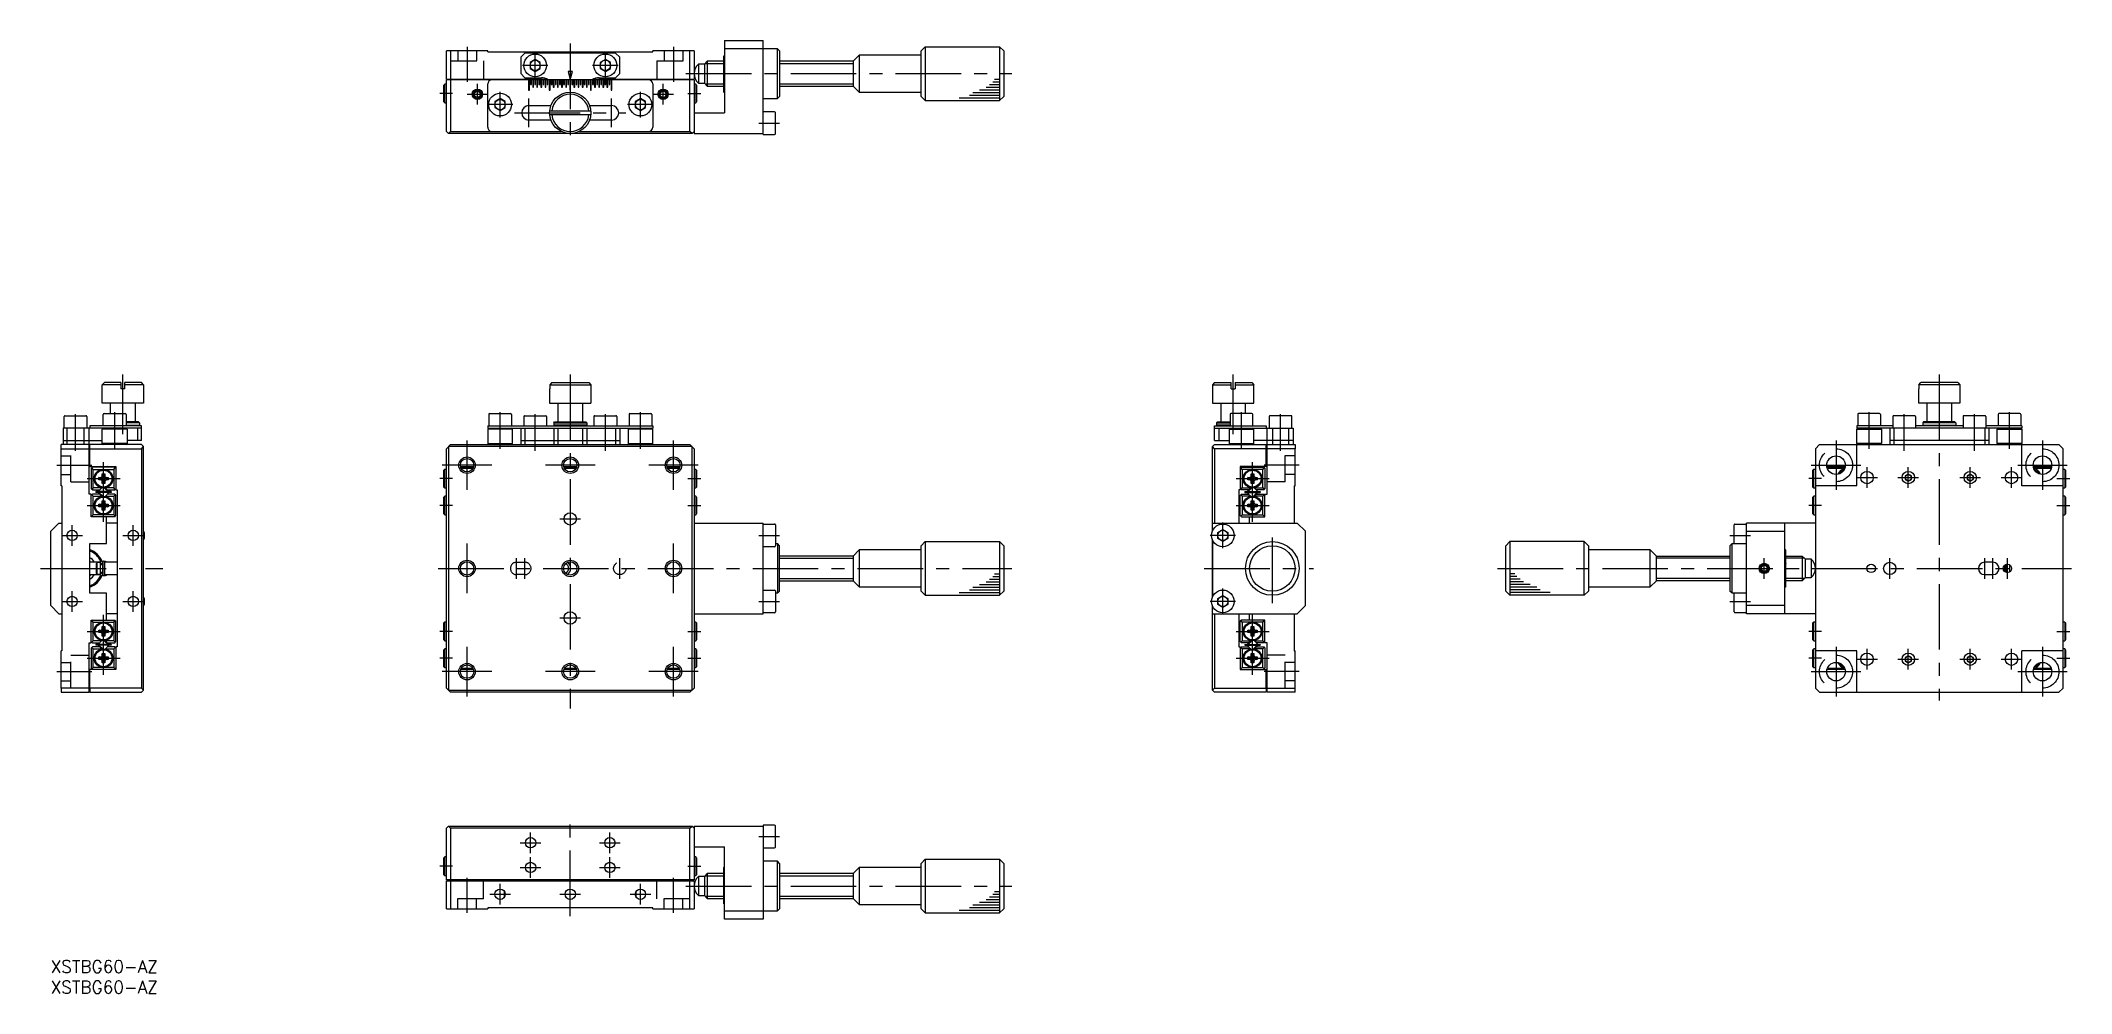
# Model space of a CAD drawing. Extents: x -2 to 489, y -8 to 223.
import ezdxf

# ---------------------------------------------------------------- set-up
doc = ezdxf.new("R2010")
doc.units = 0
doc.header["$LTSCALE"] = 0.5
doc.linetypes.add('CENTER', pattern=[50.8, 31.75, -6.35, 6.35, -6.35])
doc.linetypes.add('DASHED', pattern=[19.05, 12.7, -6.35])
for name, color, linetype in [('MSM_CENTER', 1, 'CENTER'), ('MSM_CONTINUOUS', 7, 'CONTINUOUS'), ('MSM_DASHED', 4, 'DASHED'), ('MSM_NARROW', 5, 'CONTINUOUS'), ('MSM_PART_NUMBER', 7, 'CONTINUOUS')]:
    doc.layers.add(name, color=color, linetype=linetype)
doc.styles.get("Standard").update_dxf_attribs({"font": 'txt.shx', "height": 3, "bigfont": 'bigfont.shx'})

# ---------------------------------------------------------------- blocks, each defined once
blk = doc.blocks.new('*U4')
at = {"layer": 'MSM_PART_NUMBER'}
blk.add_text('XSTBG60-AZ', height=3, dxfattribs=at).set_placement((0, -3))
blk = doc.blocks.new('*U5')
at = {"layer": 'MSM_PART_NUMBER'}
blk.add_text('XSTBG60-AZ', height=3, dxfattribs=at).set_placement((0, -8))

msp = doc.modelspace()

# ---------------------------------------------------------------- linework, layer by layer
at = {"layer": 'MSM_CENTER'}
for p, q in [((125.86, 222.09), (125.86, 198.29)), ((100.86, 221.29), (100.86, 212.79)), ((120.46, 216.79), (114.26, 216.79)), ((117.36, 213.69), (117.36, 219.89)), ((137.46, 216.79), (131.26, 216.79)), ((134.36, 213.69), (134.36, 219.89)), ((150.86, 221.29), (150.86, 212.79)), ((103.36, 207.29), (103.36, 212.29)), ((148.36, 207.29), (148.36, 212.29)), ((153.86, 214.79), (232.86, 214.79)), ((97.36, 209.99), (94.26, 209.99)), ((100.86, 209.79), (105.86, 209.79)), ((111.96, 207.29), (105.76, 207.29)), ((108.86, 204.19), (108.86, 210.39)), ((115.86, 201.79), (115.86, 208.79)), ((135.86, 201.79), (135.86, 208.79)), ((145.96, 207.29), (139.76, 207.29)), ((142.86, 204.19), (142.86, 210.39)), ((145.86, 209.79), (150.86, 209.79)), ((154.36, 209.96), (157.46, 209.96)), ((112.36, 205.29), (139.36, 205.29)), ((171.56, 202.79), (176.56, 202.79)), ((17.5, 127.44), (17.5, 141.94)), ((125.86, 141.94), (125.86, 61.02)), ((286.44, 127.44), (286.44, 141.94)), ((457.49, 141.94), (457.49, 62.94)), ((6, 123.41), (6, 132.29)), ((15.5, 123.91), (15.5, 132.79)), ((108.86, 123.91), (108.86, 132.79)), ((117.36, 123.41), (117.36, 132.29)), ((134.36, 123.41), (134.36, 132.29)), ((142.86, 123.91), (142.86, 132.79)), ((288.44, 123.91), (288.44, 132.79)), ((297.94, 123.41), (297.94, 132.29)), ((440.49, 123.91), (440.49, 132.79)), ((448.99, 123.41), (448.99, 132.29)), ((465.99, 123.41), (465.99, 132.29)), ((474.49, 123.91), (474.49, 132.79)), ((100.86, 113.94), (100.86, 125.94)), ((150.86, 113.94), (150.86, 125.94)), ((432.49, 125.94), (432.49, 113.94)), ((482.49, 125.94), (482.49, 113.94)), ((1.5, 119.94), (10, 119.94)), ((12.8, 106.19), (12.8, 120.69)), ((106.86, 119.94), (94.86, 119.94)), ((131.86, 119.94), (119.86, 119.94)), ((156.86, 119.94), (144.86, 119.94)), ((291.14, 106.19), (291.14, 120.69)), ((302.44, 119.94), (293.94, 119.94)), ((426.49, 119.94), (438.49, 119.94)), ((439.99, 114.44), (439.99, 119.44)), ((449.99, 114.44), (449.99, 119.44)), ((464.99, 114.44), (464.99, 119.44)), ((474.99, 114.44), (474.99, 119.44)), ((476.49, 119.94), (488.49, 119.94)), ((8.8, 116.69), (16.8, 116.69)), ((8.8, 116.69), (16.8, 116.69)), ((97.36, 116.69), (94.26, 116.69)), ((154.36, 116.69), (157.46, 116.69)), ((287.14, 116.69), (295.14, 116.69)), ((428.99, 116.69), (425.89, 116.69)), ((437.49, 116.94), (442.49, 116.94)), ((447.49, 116.94), (452.49, 116.94)), ((462.49, 116.94), (467.49, 116.94)), ((472.49, 116.94), (477.49, 116.94)), ((485.99, 116.69), (489.09, 116.69)), ((8.8, 110.19), (16.8, 110.19)), ((8.8, 110.19), (16.8, 110.19)), ((97.36, 110.19), (94.26, 110.19)), ((154.36, 110.19), (157.46, 110.19)), ((287.14, 110.19), (295.14, 110.19)), ((428.99, 110.19), (425.89, 110.19)), ((485.99, 110.19), (489.09, 110.19)), ((5.2, 100.44), (5.2, 105.44)), ((20, 100.44), (20, 105.44)), ((123.36, 106.94), (128.36, 106.94)), ((283.94, 99.84), (283.94, 106.04)), ((2.7, 102.94), (7.7, 102.94)), ((17.5, 102.94), (22.5, 102.94)), ((100.86, 88.94), (100.86, 100.94)), ((150.86, 88.94), (150.86, 100.94)), ((171.56, 102.94), (176.56, 102.94)), ((287.04, 102.94), (280.84, 102.94)), ((295.94, 86.55), (295.94, 103.2)), ((406.79, 102.94), (411.79, 102.94)), ((-2.44, 94.94), (27.2, 94.94)), ((93.86, 94.94), (232.86, 94.94)), ((112.86, 92.44), (112.86, 97.44)), ((114.86, 92.44), (114.86, 97.44)), ((137.86, 92.44), (137.86, 97.44)), ((279.44, 94.94), (305.94, 94.94)), ((350.49, 94.94), (489.49, 94.94)), ((415.09, 92.44), (415.09, 97.44)), ((445.49, 92.44), (445.49, 97.44)), ((468.49, 92.44), (468.49, 97.44)), ((470.49, 92.44), (470.49, 97.44)), ((473.99, 92.44), (473.99, 97.44)), ((5.2, 84.44), (5.2, 89.44)), ((20, 84.44), (20, 89.44)), ((283.94, 83.84), (283.94, 90.04)), ((2.7, 86.94), (7.7, 86.94)), ((12.8, 69.19), (12.8, 83.69)), ((17.5, 86.94), (22.5, 86.94)), ((171.56, 86.94), (176.56, 86.94)), ((287.04, 86.94), (280.84, 86.94)), ((291.14, 69.19), (291.14, 83.69)), ((406.79, 86.94), (411.79, 86.94)), ((8.8, 79.69), (16.8, 79.69)), ((97.36, 79.69), (94.26, 79.69)), ((123.36, 82.94), (128.36, 82.94)), ((154.36, 79.69), (157.46, 79.69)), ((287.14, 79.69), (295.14, 79.69)), ((428.99, 79.69), (425.89, 79.69)), ((485.99, 79.69), (489.09, 79.69)), ((100.86, 63.94), (100.86, 75.94)), ((150.86, 63.94), (150.86, 75.94)), ((432.49, 75.94), (432.49, 63.94)), ((439.99, 70.44), (439.99, 75.44)), ((449.99, 70.44), (449.99, 75.44)), ((464.99, 70.44), (464.99, 75.44)), ((474.99, 70.44), (474.99, 75.44)), ((482.49, 75.94), (482.49, 63.94)), ((1.5, 69.94), (10, 69.94)), ((8.8, 73.19), (16.8, 73.19)), ((97.36, 73.19), (94.26, 73.19)), ((106.86, 69.94), (94.86, 69.94)), ((131.86, 69.94), (119.86, 69.94)), ((156.86, 69.94), (144.86, 69.94)), ((154.36, 73.19), (157.46, 73.19)), ((287.14, 73.19), (295.14, 73.19)), ((302.44, 69.94), (293.94, 69.94)), ((428.99, 73.19), (425.89, 73.19)), ((426.49, 69.94), (438.49, 69.94)), ((437.49, 72.94), (442.49, 72.94)), ((447.49, 72.94), (452.49, 72.94)), ((462.49, 72.94), (467.49, 72.94)), ((472.49, 72.94), (477.49, 72.94)), ((476.49, 69.94), (488.49, 69.94)), ((485.99, 73.19), (489.09, 73.19)), ((125.86, 10.7), (125.86, 34.5)), ((116.26, 26), (116.26, 31)), ((135.46, 26), (135.46, 31)), ((171.56, 30), (176.56, 30)), ((113.76, 28.5), (118.76, 28.5)), ((116.26, 20), (116.26, 25)), ((132.96, 28.5), (137.96, 28.5)), ((135.46, 20), (135.46, 25)), ((97.36, 22.8), (94.26, 22.8)), ((100.86, 11.5), (100.86, 20)), ((113.76, 22.5), (118.76, 22.5)), ((132.96, 22.5), (137.96, 22.5)), ((150.86, 11.5), (150.86, 20)), ((154.36, 22.8), (157.46, 22.8)), ((106.36, 16), (111.36, 16)), ((108.86, 13.5), (108.86, 18.5)), ((123.36, 16), (128.36, 16)), ((140.36, 16), (145.36, 16)), ((142.86, 13.5), (142.86, 18.5)), ((153.86, 18), (232.86, 18))]:
    msp.add_line(p, q, dxfattribs=at)
at = {"layer": 'MSM_CONTINUOUS'}
for p, q in [((163.26, 222.79), (163.26, 205.29)), ((163.26, 222.79), (172.56, 222.79)), ((172.56, 200.29), (172.56, 222.79)), ((105.86, 220.29), (95.86, 220.29)), ((95.86, 213.49), (95.86, 220.29)), ((96.86, 220.29), (96.86, 213.49)), ((105.86, 220.09), (105.86, 220.29)), ((105.86, 220.09), (145.86, 220.09)), ((114.86, 219.79), (113.86, 218.79)), ((113.86, 218.79), (113.86, 214.79)), ((136.86, 219.79), (114.86, 219.79)), ((117.36, 218.24), (116.11, 217.51)), ((116.11, 217.51), (116.11, 216.07)), ((118.61, 217.51), (117.36, 218.24)), ((118.61, 216.07), (118.61, 217.51)), ((134.36, 218.24), (133.11, 217.51)), ((133.11, 217.51), (133.11, 216.07)), ((135.61, 217.51), (134.36, 218.24)), ((135.61, 216.07), (135.61, 217.51)), ((137.86, 218.79), (136.86, 219.79)), ((137.86, 214.79), (137.86, 218.79)), ((145.86, 220.09), (145.86, 220.29)), ((155.86, 220.29), (145.86, 220.29)), ((154.86, 213.49), (154.86, 220.29)), ((155.86, 220.29), (154.86, 220.29)), ((155.86, 220.29), (155.86, 213.49)), ((156.93, 217.09), (156.93, 212.49)), ((158.36, 217.09), (156.93, 217.09)), ((159.06, 217.79), (158.36, 217.09)), ((158.36, 217.09), (158.36, 212.49)), ((159.06, 217.79), (159.06, 211.79)), ((163.06, 217.79), (159.06, 217.79)), ((163.06, 210.34), (163.06, 219.09)), ((163.06, 219.09), (163.26, 219.09)), ((176.06, 220.79), (163.26, 220.79)), ((176.56, 220.29), (176.06, 220.79)), ((176.06, 208.79), (176.06, 220.79)), ((176.56, 220.29), (176.56, 209.29)), ((194.36, 217.79), (176.56, 217.79)), ((195.86, 219.29), (194.36, 217.79)), ((194.36, 217.79), (194.36, 211.79)), ((210.86, 219.29), (195.86, 219.29)), ((195.86, 219.29), (195.86, 210.29)), ((210.86, 220.29), (211.86, 221.29)), ((210.86, 209.29), (210.86, 220.29)), ((211.86, 221.29), (229.86, 221.29)), ((211.86, 221.29), (211.86, 208.29)), ((229.86, 221.29), (230.86, 220.29)), ((229.86, 221.29), (229.86, 208.29)), ((230.86, 220.29), (230.86, 209.29)), ((95.46, 212.24), (95.26, 212.04)), ((95.26, 207.94), (95.26, 212.04)), ((95.86, 212.24), (95.46, 212.24)), ((95.46, 207.74), (95.46, 212.24)), ((95.86, 213.49), (120.16, 213.49)), ((155.86, 213.29), (95.86, 213.29)), ((95.86, 200.79), (95.86, 213.29)), ((96.86, 213.29), (96.86, 200.79)), ((105.86, 201.79), (105.86, 212.29)), ((113.86, 214.79), (114.86, 213.79)), ((114.86, 213.79), (118.86, 213.79)), ((115.76, 213.29), (115.76, 210.79)), ((115.96, 210.79), (115.96, 213.29)), ((116.11, 216.07), (117.36, 215.35)), ((116.26, 213.29), (116.26, 212.19)), ((116.26, 212.19), (116.46, 212.19)), ((116.46, 212.19), (116.46, 213.29)), ((116.76, 213.29), (116.76, 211.49)), ((116.96, 211.49), (116.96, 213.29)), ((117.26, 213.29), (117.26, 212.19)), ((117.26, 212.19), (117.46, 212.19)), ((117.36, 215.35), (118.61, 216.07)), ((117.46, 212.19), (117.46, 213.29)), ((117.76, 213.29), (117.76, 211.49)), ((117.96, 211.49), (117.96, 213.29)), ((118.26, 213.29), (118.26, 212.19)), ((118.26, 212.19), (118.46, 212.19)), ((118.46, 212.19), (118.46, 213.29)), ((118.76, 213.29), (118.76, 211.49)), ((118.96, 211.49), (118.96, 213.29)), ((119.26, 213.29), (119.26, 212.19)), ((119.26, 212.19), (119.46, 212.19)), ((119.46, 212.19), (119.46, 213.29)), ((119.76, 213.29), (119.76, 211.49)), ((119.96, 211.49), (119.96, 213.29)), ((120.26, 213.29), (120.26, 212.19)), ((120.26, 212.19), (120.46, 212.19)), ((120.46, 212.19), (120.46, 213.29)), ((120.76, 213.29), (120.76, 210.79)), ((120.96, 210.79), (120.96, 213.29)), ((121.26, 213.29), (121.26, 212.19)), ((121.26, 212.19), (121.46, 212.19)), ((121.46, 212.19), (121.46, 213.29)), ((121.76, 213.29), (121.76, 211.49)), ((121.96, 211.49), (121.96, 213.29)), ((122.26, 213.29), (122.26, 212.19)), ((122.26, 212.19), (122.46, 212.19)), ((122.46, 212.19), (122.46, 213.29)), ((122.76, 213.29), (122.76, 211.49)), ((122.96, 211.49), (122.96, 213.29)), ((123.26, 213.29), (123.26, 212.19)), ((123.26, 212.19), (123.46, 212.19)), ((123.46, 212.19), (123.46, 213.29)), ((123.76, 213.29), (123.76, 211.49)), ((123.96, 211.49), (123.96, 213.29)), ((124.26, 213.29), (124.26, 212.19)), ((124.26, 212.19), (124.46, 212.19)), ((124.46, 212.19), (124.46, 213.29)), ((124.76, 213.29), (124.76, 211.49)), ((124.96, 211.49), (124.96, 213.29)), ((125.26, 213.29), (125.26, 212.19)), ((125.26, 212.19), (125.46, 212.19)), ((126.39, 215.29), (125.32, 215.29)), ((125.32, 215.29), (125.86, 213.29)), ((125.46, 212.19), (125.46, 213.29)), ((125.76, 213.29), (125.76, 210.79)), ((125.86, 213.29), (126.39, 215.29)), ((125.96, 210.79), (125.96, 213.29)), ((126.26, 213.29), (126.26, 212.19)), ((126.26, 212.19), (126.46, 212.19)), ((126.46, 212.19), (126.46, 213.29)), ((126.76, 213.29), (126.76, 211.49)), ((126.96, 211.49), (126.96, 213.29)), ((127.26, 213.29), (127.26, 212.19)), ((127.26, 212.19), (127.46, 212.19)), ((127.46, 212.19), (127.46, 213.29)), ((127.76, 213.29), (127.76, 211.49)), ((127.96, 211.49), (127.96, 213.29)), ((128.26, 213.29), (128.26, 212.19)), ((128.26, 212.19), (128.46, 212.19)), ((128.46, 212.19), (128.46, 213.29)), ((128.76, 213.29), (128.76, 211.49)), ((128.96, 211.49), (128.96, 213.29)), ((129.26, 213.29), (129.26, 212.19)), ((129.26, 212.19), (129.46, 212.19)), ((129.46, 212.19), (129.46, 213.29)), ((129.76, 213.29), (129.76, 211.49)), ((129.96, 211.49), (129.96, 213.29)), ((130.26, 213.29), (130.26, 212.19)), ((130.26, 212.19), (130.46, 212.19)), ((130.46, 212.19), (130.46, 213.29)), ((130.76, 213.29), (130.76, 210.79)), ((130.96, 210.79), (130.96, 213.29)), ((131.26, 213.29), (131.26, 212.19)), ((131.26, 212.19), (131.46, 212.19)), ((131.46, 212.19), (131.46, 213.29)), ((131.55, 213.49), (155.86, 213.49)), ((131.76, 213.29), (131.76, 211.49)), ((131.96, 211.49), (131.96, 213.29)), ((132.26, 213.29), (132.26, 212.19)), ((132.26, 212.19), (132.46, 212.19)), ((132.46, 212.19), (132.46, 213.29)), ((132.76, 213.29), (132.76, 211.49)), ((132.86, 213.79), (136.86, 213.79)), ((132.96, 211.49), (132.96, 213.29)), ((133.11, 216.07), (134.36, 215.35)), ((133.26, 213.29), (133.26, 212.19)), ((133.26, 212.19), (133.46, 212.19)), ((133.46, 212.19), (133.46, 213.29)), ((133.76, 213.29), (133.76, 211.49)), ((133.96, 211.49), (133.96, 213.29)), ((134.26, 213.29), (134.26, 212.19)), ((134.26, 212.19), (134.46, 212.19)), ((134.36, 215.35), (135.61, 216.07)), ((134.46, 212.19), (134.46, 213.29)), ((134.76, 213.29), (134.76, 211.49)), ((134.96, 211.49), (134.96, 213.29)), ((135.26, 213.29), (135.26, 212.19)), ((135.26, 212.19), (135.46, 212.19)), ((135.46, 212.19), (135.46, 213.29)), ((135.76, 213.29), (135.76, 210.79)), ((135.96, 210.79), (135.96, 213.29)), ((136.86, 213.79), (137.86, 214.79)), ((145.86, 212.29), (145.86, 201.79)), ((154.86, 200.79), (154.86, 213.29)), ((155.86, 213.29), (155.86, 200.29)), ((156.26, 212.24), (155.86, 212.24)), ((156.46, 212.04), (156.26, 212.24)), ((156.26, 212.24), (156.26, 212.18)), ((156.26, 212.18), (156.26, 207.74)), ((156.46, 212.04), (156.46, 211.98)), ((156.46, 211.98), (156.46, 207.94)), ((156.93, 212.49), (158.36, 212.49)), ((158.36, 212.49), (159.06, 211.79)), ((159.06, 211.79), (163.06, 211.79)), ((176.56, 211.79), (194.36, 211.79)), ((194.36, 211.79), (195.86, 210.29)), ((95.26, 207.94), (95.46, 207.74)), ((95.46, 207.74), (95.86, 207.74)), ((102.61, 210.23), (103.36, 210.66)), ((102.61, 209.36), (102.61, 210.23)), ((103.36, 208.93), (102.61, 209.36)), ((103.36, 210.66), (104.11, 210.23)), ((104.11, 209.36), (103.36, 208.93)), ((104.11, 210.23), (104.11, 209.36)), ((108.86, 208.74), (107.61, 208.01)), ((107.61, 208.01), (107.61, 206.57)), ((110.11, 208.01), (108.86, 208.74)), ((110.11, 206.57), (110.11, 208.01)), ((115.76, 210.79), (115.96, 210.79)), ((115.86, 207.04), (121.17, 207.04)), ((116.76, 211.49), (116.96, 211.49)), ((117.76, 211.49), (117.96, 211.49)), ((118.76, 211.49), (118.96, 211.49)), ((119.76, 211.49), (119.96, 211.49)), ((120.76, 210.79), (120.96, 210.79)), ((121.76, 211.49), (121.96, 211.49)), ((122.76, 211.49), (122.96, 211.49)), ((123.76, 211.49), (123.96, 211.49)), ((124.76, 211.49), (124.96, 211.49)), ((125.76, 210.79), (125.96, 210.79)), ((126.76, 211.49), (126.96, 211.49)), ((127.76, 211.49), (127.96, 211.49)), ((128.76, 211.49), (128.96, 211.49)), ((129.76, 211.49), (129.96, 211.49)), ((130.54, 207.04), (135.86, 207.04)), ((130.76, 210.79), (130.96, 210.79)), ((131.76, 211.49), (131.96, 211.49)), ((132.76, 211.49), (132.96, 211.49)), ((133.76, 211.49), (133.96, 211.49)), ((134.76, 211.49), (134.96, 211.49)), ((135.76, 210.79), (135.96, 210.79)), ((142.86, 208.74), (141.61, 208.01)), ((141.61, 208.01), (141.61, 206.57)), ((144.11, 208.01), (142.86, 208.74)), ((144.11, 206.57), (144.11, 208.01)), ((147.61, 210.23), (148.36, 210.66)), ((147.61, 209.36), (147.61, 210.23)), ((148.36, 208.93), (147.61, 209.36)), ((148.36, 210.66), (149.11, 210.23)), ((149.11, 209.36), (148.36, 208.93)), ((149.11, 210.23), (149.11, 209.36)), ((155.86, 207.74), (156.26, 207.74)), ((156.26, 207.74), (156.46, 207.94)), ((163.06, 210.34), (163.26, 210.14)), ((172.56, 208.79), (176.06, 208.79)), ((176.06, 208.79), (176.56, 209.29)), ((195.86, 210.29), (210.86, 210.29)), ((210.86, 209.29), (211.86, 208.29)), ((211.86, 208.29), (229.86, 208.29)), ((229.86, 208.29), (230.86, 209.29)), ((107.61, 206.57), (108.86, 205.85)), ((108.86, 205.85), (110.11, 206.57)), ((121.17, 203.54), (115.86, 203.54)), ((120.88, 205.79), (130.83, 205.79)), ((130.83, 204.79), (120.88, 204.79)), ((135.86, 203.54), (130.54, 203.54)), ((141.61, 206.57), (142.86, 205.85)), ((142.86, 205.85), (144.11, 206.57)), ((155.86, 205.29), (163.26, 205.29)), ((175.36, 205.54), (172.56, 205.54)), ((175.56, 205.34), (175.56, 205.34)), ((175.56, 200.24), (175.56, 205.34)), ((96.36, 200.29), (95.86, 200.79)), ((96.86, 200.79), (96.36, 200.29)), ((155.36, 200.29), (96.36, 200.29)), ((96.86, 200.79), (123.68, 200.79)), ((128.04, 200.79), (154.86, 200.79)), ((155.36, 200.29), (154.86, 200.79)), ((155.86, 200.79), (155.36, 200.29)), ((155.86, 200.29), (172.56, 200.29)), ((172.56, 200.04), (172.56, 200.29)), ((172.56, 200.04), (175.36, 200.04)), ((13, 139.94), (12.5, 139.44)), ((12.5, 134.94), (12.5, 139.44)), ((17, 139.44), (12.5, 139.44)), ((17, 139.94), (13, 139.94)), ((17, 139.94), (17, 138.44)), ((18, 138.44), (17, 138.44)), ((22, 139.94), (18, 139.94)), ((18, 138.44), (18, 139.94)), ((22.5, 139.44), (18, 139.44)), ((22.5, 139.44), (22, 139.94)), ((22.5, 139.44), (22.5, 134.94)), ((120.86, 138.44), (120.86, 134.94)), ((120.86, 138.44), (120.88, 138.44)), ((121.38, 139.94), (120.88, 139.44)), ((120.88, 139.44), (130.83, 139.44)), ((120.88, 139.44), (120.88, 138.44)), ((121.38, 139.94), (130.33, 139.94)), ((130.33, 139.94), (130.83, 139.44)), ((130.83, 139.44), (130.83, 138.44)), ((130.83, 138.44), (130.86, 138.44)), ((130.86, 138.44), (130.86, 134.94)), ((281.94, 139.94), (281.44, 139.44)), ((281.44, 139.44), (281.44, 134.94)), ((281.44, 139.44), (285.94, 139.44)), ((281.94, 139.94), (285.94, 139.94)), ((285.94, 138.44), (285.94, 139.94)), ((285.94, 138.44), (286.94, 138.44)), ((286.94, 139.94), (290.94, 139.94)), ((286.94, 139.94), (286.94, 138.44)), ((286.94, 139.44), (291.44, 139.44)), ((290.94, 139.94), (291.44, 139.44)), ((291.44, 134.94), (291.44, 139.44)), ((452.49, 138.44), (452.49, 134.94)), ((452.52, 138.44), (452.49, 138.44)), ((452.52, 139.44), (453.02, 139.94)), ((462.47, 139.44), (452.52, 139.44)), ((452.52, 139.44), (452.52, 138.44)), ((461.97, 139.94), (453.02, 139.94)), ((461.97, 139.94), (462.47, 139.44)), ((462.47, 139.44), (462.47, 138.44)), ((462.49, 138.44), (462.47, 138.44)), ((462.49, 138.44), (462.49, 134.94)), ((22.5, 134.94), (12.5, 134.94)), ((14.5, 132.44), (14.5, 134.94)), ((20.5, 134.94), (20.5, 130.44)), ((120.86, 134.94), (130.86, 134.94)), ((122.86, 134.94), (122.86, 130.44)), ((128.86, 134.94), (128.86, 130.44)), ((281.44, 134.94), (291.44, 134.94)), ((283.44, 134.94), (283.44, 130.44)), ((289.44, 132.44), (289.44, 134.94)), ((462.49, 134.94), (452.49, 134.94)), ((454.49, 134.94), (454.49, 130.44)), ((460.49, 134.94), (460.49, 130.44)), ((22, 128.94), (3, 128.94)), ((3, 128.94), (3, 124.94)), ((3.25, 128.94), (3.25, 131.74)), ((3.45, 131.94), (8.55, 131.94)), ((4, 124.94), (4, 128.94)), ((8, 128.94), (8, 124.94)), ((8.75, 131.74), (8.75, 128.94)), ((9.3, 112.94), (9.3, 128.94)), ((22, 129.44), (9.5, 129.44)), ((9.5, 129.44), (9.5, 128.94)), ((12.5, 128.64), (12.8, 128.94)), ((12.5, 125.24), (12.5, 128.64)), ((18.5, 128.64), (12.5, 128.64)), ((12.75, 129.44), (12.75, 132.24)), ((12.95, 132.44), (18.05, 132.44)), ((18.5, 128.64), (18.2, 128.94)), ((18.25, 132.24), (18.25, 129.44)), ((21.3, 130.44), (18.25, 130.44)), ((21.5, 130.24), (18.25, 130.24)), ((18.25, 129.64), (21.5, 129.64)), ((18.5, 128.64), (18.5, 125.24)), ((21, 128.94), (21, 125.94)), ((21.5, 130.24), (21.3, 130.44)), ((21.3, 129.44), (21.5, 129.64)), ((21.5, 130.24), (21.5, 129.64)), ((22, 125.94), (22, 129.44)), ((105.86, 129.44), (105.86, 128.94)), ((105.86, 129.44), (145.86, 129.44)), ((105.86, 128.94), (145.86, 128.94)), ((106.16, 128.94), (105.86, 128.64)), ((105.86, 128.64), (105.86, 125.24)), ((105.86, 128.64), (105.86, 128.64)), ((111.86, 128.64), (105.86, 128.64)), ((106.11, 132.24), (106.11, 129.44)), ((106.31, 132.44), (111.41, 132.44)), ((111.86, 128.64), (111.56, 128.94)), ((111.61, 132.24), (111.61, 129.44)), ((111.86, 125.24), (111.86, 128.64)), ((113.86, 128.94), (113.86, 124.94)), ((114.61, 131.74), (114.61, 129.44)), ((114.81, 131.94), (119.91, 131.94)), ((114.86, 128.94), (114.86, 124.94)), ((120.11, 131.74), (120.11, 129.44)), ((121.86, 130.24), (122.06, 130.44)), ((121.86, 130.24), (121.86, 129.64)), ((121.86, 130.24), (129.86, 130.24)), ((122.06, 129.44), (121.86, 129.64)), ((129.86, 129.64), (121.86, 129.64)), ((121.86, 128.94), (121.86, 124.94)), ((122.06, 130.44), (129.66, 130.44)), ((122.86, 128.94), (122.86, 124.94)), ((128.86, 128.94), (128.86, 124.94)), ((129.66, 130.44), (129.86, 130.24)), ((129.66, 129.44), (129.86, 129.64)), ((129.86, 130.24), (129.86, 129.64)), ((129.86, 128.94), (129.86, 124.94)), ((131.61, 131.74), (131.61, 129.44)), ((131.81, 131.94), (136.91, 131.94)), ((136.86, 128.94), (136.86, 124.94)), ((137.11, 131.74), (137.11, 129.44)), ((137.86, 128.94), (137.86, 124.94)), ((140.16, 128.94), (139.86, 128.64)), ((139.86, 128.64), (139.86, 125.24)), ((139.86, 128.64), (139.86, 128.64)), ((145.86, 128.64), (139.86, 128.64)), ((140.11, 132.24), (140.11, 129.44)), ((140.31, 132.44), (145.41, 132.44)), ((145.86, 128.64), (145.56, 128.94)), ((145.61, 132.24), (145.61, 129.44)), ((145.86, 129.44), (145.86, 128.94)), ((145.86, 125.24), (145.86, 128.64)), ((281.94, 129.44), (294.44, 129.44)), ((281.94, 125.94), (281.94, 129.44)), ((281.94, 128.94), (300.94, 128.94)), ((282.44, 130.24), (282.64, 130.44)), ((282.44, 130.24), (282.44, 129.64)), ((282.44, 130.24), (285.69, 130.24)), ((282.64, 129.44), (282.44, 129.64)), ((285.69, 129.64), (282.44, 129.64)), ((282.64, 130.44), (285.69, 130.44)), ((282.94, 128.94), (282.94, 125.94)), ((285.44, 128.64), (285.74, 128.94)), ((285.44, 128.64), (285.44, 125.24)), ((285.44, 128.64), (291.44, 128.64)), ((285.69, 132.24), (285.69, 129.44)), ((290.99, 132.44), (285.89, 132.44)), ((291.44, 128.64), (291.14, 128.94)), ((291.19, 129.44), (291.19, 132.24)), ((291.44, 125.24), (291.44, 128.64)), ((294.44, 129.44), (294.44, 128.94)), ((294.64, 112.94), (294.64, 128.94)), ((295.19, 131.74), (295.19, 128.94)), ((300.49, 131.94), (295.39, 131.94)), ((295.94, 128.94), (295.94, 124.94)), ((299.94, 124.94), (299.94, 128.94)), ((300.69, 128.94), (300.69, 131.74)), ((300.94, 128.94), (300.94, 124.94)), ((437.49, 129.44), (437.49, 128.94)), ((446.24, 129.44), (437.49, 129.44)), ((477.49, 128.94), (437.49, 128.94)), ((437.49, 128.64), (437.79, 128.94)), ((437.49, 125.24), (437.49, 128.64)), ((437.49, 128.64), (443.49, 128.64)), ((437.74, 132.24), (437.74, 129.44)), ((443.04, 132.44), (437.94, 132.44)), ((443.19, 128.94), (443.49, 128.64)), ((443.24, 132.24), (443.24, 129.44)), ((443.49, 128.64), (443.49, 125.24)), ((443.49, 128.64), (443.49, 128.64)), ((445.49, 128.94), (445.49, 124.94)), ((446.24, 131.74), (446.24, 128.94)), ((451.54, 131.94), (446.44, 131.94)), ((446.49, 128.94), (446.49, 124.94)), ((451.74, 131.74), (451.74, 128.94)), ((463.24, 129.44), (451.74, 129.44)), ((453.69, 130.44), (453.49, 130.24)), ((453.49, 130.24), (453.49, 129.64)), ((461.49, 130.24), (453.49, 130.24)), ((453.69, 129.44), (453.49, 129.64)), ((453.49, 129.64), (461.49, 129.64)), ((461.29, 130.44), (453.69, 130.44)), ((461.49, 130.24), (461.29, 130.44)), ((461.29, 129.44), (461.49, 129.64)), ((461.49, 130.24), (461.49, 129.64)), ((463.24, 131.74), (463.24, 128.94)), ((468.54, 131.94), (463.44, 131.94)), ((468.49, 128.94), (468.49, 124.94)), ((468.74, 131.74), (468.74, 128.94)), ((477.49, 129.44), (468.74, 129.44)), ((469.49, 128.94), (469.49, 124.94)), ((471.49, 128.64), (471.79, 128.94)), ((471.49, 125.24), (471.49, 128.64)), ((471.49, 128.64), (477.49, 128.64)), ((471.74, 132.24), (471.74, 129.44)), ((477.04, 132.44), (471.94, 132.44)), ((477.19, 128.94), (477.49, 128.64)), ((477.24, 132.24), (477.24, 129.44)), ((477.49, 129.44), (477.49, 128.94)), ((477.49, 128.64), (477.49, 125.24)), ((477.49, 128.64), (477.49, 128.64)), ((2.5, 114.94), (2.5, 124.94)), ((9.3, 124.94), (2.5, 124.94)), ((2.5, 123.94), (9.3, 123.94)), ((3, 125.94), (12.5, 125.94)), ((9.5, 119.64), (9.5, 124.94)), ((22, 124.94), (9.5, 124.94)), ((9.5, 123.94), (22, 123.94)), ((18.5, 125.24), (12.5, 125.24)), ((12.5, 125.24), (12.8, 124.94)), ((18.2, 124.94), (18.5, 125.24)), ((22, 125.94), (18.5, 125.94)), ((22, 124.94), (22.5, 124.44)), ((22, 123.94), (22.5, 124.44)), ((22, 123.94), (22, 65.94)), ((22.5, 65.44), (22.5, 124.44)), ((95.86, 123.94), (96.86, 124.94)), ((95.86, 65.94), (95.86, 123.94)), ((96.36, 124.44), (96.36, 65.44)), ((155.36, 124.44), (96.36, 124.44)), ((96.86, 124.94), (154.86, 124.94)), ((105.86, 125.24), (111.86, 125.24)), ((105.86, 125.24), (106.16, 124.94)), ((111.56, 124.94), (111.86, 125.24)), ((113.86, 125.94), (137.86, 125.94)), ((139.86, 125.24), (145.86, 125.24)), ((139.86, 125.24), (140.16, 124.94)), ((145.86, 125.24), (145.56, 124.94)), ((154.86, 124.94), (155.86, 123.94)), ((155.36, 65.44), (155.36, 124.44)), ((155.86, 123.94), (155.86, 65.94)), ((281.94, 124.94), (281.44, 124.44)), ((281.44, 104.08), (281.44, 124.44)), ((281.94, 123.94), (281.44, 124.44)), ((281.94, 125.94), (285.44, 125.94)), ((281.94, 124.94), (294.44, 124.94)), ((294.44, 123.94), (281.94, 123.94)), ((281.94, 123.94), (281.94, 105.94)), ((285.44, 125.24), (291.44, 125.24)), ((285.74, 124.94), (285.44, 125.24)), ((291.44, 125.24), (291.14, 124.94)), ((300.94, 125.94), (291.44, 125.94)), ((294.44, 119.64), (294.44, 124.94)), ((294.64, 124.94), (301.44, 124.94)), ((301.44, 123.94), (294.64, 123.94)), ((301.44, 124.94), (301.44, 123.94)), ((301.44, 114.94), (301.44, 123.94)), ((428.49, 124.94), (427.49, 123.94)), ((427.49, 123.94), (427.49, 65.94)), ((428.49, 124.94), (486.49, 124.94)), ((443.49, 125.24), (437.49, 125.24)), ((437.49, 125.24), (437.79, 124.94)), ((437.49, 114.94), (437.49, 124.94)), ((443.19, 124.94), (443.49, 125.24)), ((469.49, 125.94), (445.49, 125.94)), ((477.49, 125.24), (471.49, 125.24)), ((471.49, 125.24), (471.79, 124.94)), ((477.49, 125.24), (477.19, 124.94)), ((477.49, 114.94), (477.49, 124.94)), ((487.49, 123.94), (486.49, 124.94)), ((487.49, 65.94), (487.49, 123.94)), ((9.5, 119.64), (15.8, 119.64)), ((10.1, 119.44), (9.8, 119.14)), ((9.8, 119.14), (9.8, 114.24)), ((10.3, 118.94), (9.95, 119.29)), ((15.5, 119.44), (10.1, 119.44)), ((10.3, 118.94), (15.3, 118.94)), ((10.3, 114.44), (10.3, 118.94)), ((12.3, 119.44), (12.1, 119.64)), ((13.9, 119.64), (13.7, 119.44)), ((15.3, 118.94), (15.65, 119.29)), ((15.3, 118.94), (15.3, 114.44)), ((15.5, 119.44), (15.8, 119.14)), ((15.8, 119.64), (15.8, 113.94)), ((95.46, 118.94), (95.26, 118.74)), ((95.26, 114.64), (95.26, 118.74)), ((95.86, 118.94), (95.46, 118.94)), ((95.46, 114.44), (95.46, 118.94)), ((99.26, 119.64), (102.45, 119.64)), ((99.31, 119.44), (102.4, 119.44)), ((102.27, 119.14), (99.45, 119.14)), ((124.26, 119.64), (127.45, 119.64)), ((124.31, 119.44), (127.4, 119.44)), ((127.27, 119.14), (124.45, 119.14)), ((149.26, 119.64), (152.45, 119.64)), ((149.31, 119.44), (152.4, 119.44)), ((152.27, 119.14), (149.45, 119.14)), ((156.26, 118.94), (155.86, 118.94)), ((156.46, 118.74), (156.26, 118.94)), ((156.26, 118.94), (156.26, 114.44)), ((156.46, 118.74), (156.46, 114.64)), ((294.44, 119.64), (288.14, 119.64)), ((288.14, 119.64), (288.14, 113.94)), ((288.44, 119.44), (288.14, 119.14)), ((288.64, 118.94), (288.29, 119.29)), ((288.44, 119.44), (293.84, 119.44)), ((293.64, 118.94), (288.64, 118.94)), ((288.64, 118.94), (288.64, 114.44)), ((290.04, 119.64), (290.24, 119.44)), ((291.64, 119.44), (291.84, 119.64)), ((293.64, 118.94), (293.99, 119.29)), ((293.64, 114.44), (293.64, 118.94)), ((293.84, 119.44), (294.14, 119.14)), ((294.14, 119.14), (294.14, 114.24)), ((427.09, 118.94), (426.89, 118.74)), ((426.89, 114.64), (426.89, 118.74)), ((427.49, 118.94), (427.09, 118.94)), ((427.09, 114.44), (427.09, 118.94)), ((434.72, 119.64), (430.26, 119.64)), ((430.3, 119.44), (434.69, 119.44)), ((434.6, 119.14), (430.39, 119.14)), ((430.92, 119.44), (430.87, 119.64)), ((434.12, 119.64), (434.07, 119.44)), ((434.09, 119.64), (434.29, 119.44)), ((484.72, 119.64), (480.26, 119.64)), ((480.3, 119.44), (484.69, 119.44)), ((484.6, 119.14), (480.39, 119.14)), ((480.69, 119.44), (480.89, 119.64)), ((480.92, 119.44), (480.87, 119.64)), ((484.12, 119.64), (484.07, 119.44)), ((487.89, 118.94), (487.49, 118.94)), ((488.09, 118.74), (487.89, 118.94)), ((487.89, 118.94), (487.89, 114.44)), ((488.09, 118.74), (488.09, 114.64)), ((2.7, 114.94), (2.5, 114.94)), ((2.7, 114.94), (2.7, 74.94)), ((10.1, 113.94), (9.8, 114.24)), ((10.3, 114.44), (9.95, 114.09)), ((10.1, 113.94), (11.89, 113.94)), ((12.39, 114.44), (10.3, 114.44)), ((14.68, 113.54), (10.93, 113.54)), ((10.93, 113.54), (10.93, 113.34)), ((14.68, 113.34), (10.93, 113.34)), ((12.42, 114.47), (11.49, 113.54)), ((11.49, 113.54), (11.49, 113.54)), ((11.5, 113.54), (11.49, 113.54)), ((11.49, 113.33), (11.49, 113.34)), ((11.49, 113.33), (11.5, 113.34)), ((12.42, 112.4), (11.49, 113.33)), ((12.48, 112.41), (11.55, 113.34)), ((11.65, 116.39), (11.65, 116.99)), ((11.65, 116.99), (12.01, 116.99)), ((12, 116.77), (11.65, 116.99)), ((12, 116.6), (11.65, 116.39)), ((12.01, 116.39), (11.65, 116.39)), ((11.7, 113.34), (12.61, 112.43)), ((12, 116.6), (12, 116.77)), ((12, 116.77), (12.22, 116.77)), ((12.22, 116.6), (12, 116.6)), ((12.5, 117.84), (13.1, 117.84)), ((12.5, 117.48), (12.5, 117.84)), ((12.71, 117.48), (12.5, 117.84)), ((12.5, 115.54), (12.5, 115.9)), ((12.71, 115.89), (12.5, 115.54)), ((13.1, 115.54), (12.5, 115.54)), ((12.89, 117.48), (12.71, 117.48)), ((12.71, 117.26), (12.71, 117.48)), ((12.71, 115.89), (12.71, 116.11)), ((12.89, 115.89), (12.71, 115.89)), ((12.89, 117.48), (13.1, 117.84)), ((12.89, 117.48), (12.89, 117.26)), ((12.89, 116.11), (12.89, 115.89)), ((12.89, 115.89), (13.1, 115.54)), ((12.99, 114.44), (13.9, 113.54)), ((13.1, 117.84), (13.1, 117.48)), ((13.1, 115.9), (13.1, 115.54)), ((13.12, 114.46), (14.04, 113.54)), ((13.72, 113.94), (13.18, 114.47)), ((14.12, 113.34), (13.18, 112.4)), ((15.3, 114.44), (13.21, 114.44)), ((13.21, 114.44), (13.72, 113.94)), ((13.38, 116.77), (13.6, 116.77)), ((13.6, 116.6), (13.38, 116.6)), ((13.59, 116.99), (13.95, 116.99)), ((13.95, 116.39), (13.59, 116.39)), ((13.6, 116.77), (13.95, 116.99)), ((13.6, 116.77), (13.6, 116.6)), ((13.6, 116.6), (13.95, 116.39)), ((13.72, 113.94), (14.11, 113.54)), ((13.72, 113.94), (15.5, 113.94)), ((13.95, 116.99), (13.95, 116.39)), ((14.11, 113.54), (14.1, 113.54)), ((14.1, 113.34), (14.11, 113.33)), ((14.11, 113.54), (14.11, 113.54)), ((14.11, 113.34), (14.11, 113.33)), ((14.68, 113.54), (14.68, 113.34)), ((15.65, 114.09), (15.3, 114.44)), ((15.5, 113.94), (15.8, 114.24)), ((15.8, 113.94), (16.1, 113.94)), ((16.1, 113.94), (16.1, 75.94)), ((95.26, 114.64), (95.46, 114.44)), ((95.46, 114.44), (95.86, 114.44)), ((155.86, 114.44), (156.26, 114.44)), ((156.26, 114.44), (156.46, 114.64)), ((287.84, 113.94), (287.84, 105.94)), ((288.14, 113.94), (287.84, 113.94)), ((288.44, 113.94), (288.14, 114.24)), ((288.29, 114.09), (288.64, 114.44)), ((290.23, 113.94), (288.44, 113.94)), ((288.64, 114.44), (290.73, 114.44)), ((289.27, 113.54), (289.27, 113.34)), ((289.27, 113.54), (293.02, 113.54)), ((289.27, 113.34), (293.02, 113.34)), ((289.82, 113.34), (290.76, 112.4)), ((290.23, 113.94), (289.83, 113.54)), ((289.83, 113.54), (289.83, 113.54)), ((289.83, 113.54), (289.84, 113.54)), ((289.83, 113.34), (289.83, 113.33)), ((289.84, 113.34), (289.83, 113.33)), ((290.82, 114.46), (289.9, 113.54)), ((289.99, 116.39), (289.99, 116.99)), ((289.99, 116.99), (290.35, 116.99)), ((290.34, 116.77), (289.99, 116.99)), ((290.34, 116.6), (289.99, 116.39)), ((290.35, 116.39), (289.99, 116.39)), ((290.95, 114.44), (290.04, 113.54)), ((290.23, 113.94), (290.76, 114.47)), ((290.73, 114.44), (290.23, 113.94)), ((290.34, 116.6), (290.34, 116.77)), ((290.34, 116.77), (290.56, 116.77)), ((290.56, 116.6), (290.34, 116.6)), ((290.84, 117.84), (291.44, 117.84)), ((290.84, 117.48), (290.84, 117.84)), ((291.05, 117.48), (290.84, 117.84)), ((290.84, 115.54), (290.84, 115.9)), ((291.05, 115.89), (290.84, 115.54)), ((291.44, 115.54), (290.84, 115.54)), ((291.23, 117.48), (291.05, 117.48)), ((291.05, 117.26), (291.05, 117.48)), ((291.05, 115.89), (291.05, 116.11)), ((291.23, 115.89), (291.05, 115.89)), ((291.23, 117.48), (291.44, 117.84)), ((291.23, 117.48), (291.23, 117.26)), ((291.23, 116.11), (291.23, 115.89)), ((291.23, 115.89), (291.44, 115.54)), ((292.24, 113.34), (291.33, 112.43)), ((291.44, 117.84), (291.44, 117.48)), ((291.44, 115.9), (291.44, 115.54)), ((291.46, 112.41), (292.39, 113.34)), ((291.52, 114.47), (292.45, 113.54)), ((291.52, 112.4), (292.45, 113.33)), ((291.56, 114.44), (293.64, 114.44)), ((291.72, 116.77), (291.94, 116.77)), ((291.94, 116.6), (291.72, 116.6)), ((291.93, 116.99), (292.29, 116.99)), ((292.29, 116.39), (291.93, 116.39)), ((291.94, 116.77), (292.29, 116.99)), ((291.94, 116.77), (291.94, 116.6)), ((291.94, 116.6), (292.29, 116.39)), ((293.84, 113.94), (292.06, 113.94)), ((292.29, 116.99), (292.29, 116.39)), ((292.44, 113.54), (292.45, 113.54)), ((292.45, 113.33), (292.44, 113.34)), ((292.45, 113.54), (292.45, 113.54)), ((292.45, 113.33), (292.45, 113.34)), ((293.02, 113.54), (293.02, 113.34)), ((293.64, 114.44), (293.99, 114.09)), ((293.84, 113.94), (294.14, 114.24)), ((301.24, 114.94), (301.44, 114.94)), ((301.24, 114.94), (301.24, 105.94)), ((426.89, 114.64), (427.09, 114.44)), ((427.09, 114.44), (427.49, 114.44)), ((437.49, 114.94), (427.49, 114.94)), ((449.99, 117.8), (449.24, 117.37)), ((449.24, 117.37), (449.24, 116.5)), ((449.24, 116.5), (449.99, 116.07)), ((450.74, 117.37), (449.99, 117.8)), ((449.99, 116.07), (450.74, 116.5)), ((450.74, 116.5), (450.74, 117.37)), ((464.99, 117.8), (464.24, 117.37)), ((464.24, 117.37), (464.24, 116.5)), ((464.24, 116.5), (464.99, 116.07)), ((465.74, 117.37), (464.99, 117.8)), ((464.99, 116.07), (465.74, 116.5)), ((465.74, 116.5), (465.74, 117.37)), ((487.49, 114.94), (477.49, 114.94)), ((487.49, 114.44), (487.89, 114.44)), ((487.89, 114.44), (488.09, 114.64)), ((9.8, 112.94), (9.3, 112.94)), ((10.1, 112.94), (9.8, 112.64)), ((9.8, 107.44), (9.8, 112.94)), ((9.95, 112.79), (10.3, 112.44)), ((11.89, 112.94), (10.1, 112.94)), ((10.3, 107.94), (10.3, 112.44)), ((10.3, 112.44), (12.39, 112.44)), ((11.65, 109.89), (11.65, 110.49)), ((11.65, 110.49), (12.01, 110.49)), ((12, 110.27), (11.65, 110.49)), ((12, 110.1), (11.65, 109.89)), ((12.01, 109.89), (11.65, 109.89)), ((12, 110.1), (12, 110.27)), ((12, 110.27), (12.22, 110.27)), ((12.22, 110.1), (12, 110.1)), ((12.5, 111.34), (13.1, 111.34)), ((12.5, 110.98), (12.5, 111.34)), ((12.71, 110.98), (12.5, 111.34)), ((12.5, 109.04), (12.5, 109.4)), ((12.71, 109.39), (12.5, 109.04)), ((13.1, 109.04), (12.5, 109.04)), ((12.89, 110.98), (12.71, 110.98)), ((12.71, 110.76), (12.71, 110.98)), ((12.71, 109.39), (12.71, 109.61)), ((12.89, 109.39), (12.71, 109.39)), ((12.89, 110.98), (13.1, 111.34)), ((12.89, 110.98), (12.89, 110.76)), ((12.89, 109.61), (12.89, 109.39)), ((12.89, 109.39), (13.1, 109.04)), ((13.1, 111.34), (13.1, 110.98)), ((13.1, 109.4), (13.1, 109.04)), ((13.21, 112.44), (15.3, 112.44)), ((13.38, 110.27), (13.6, 110.27)), ((13.6, 110.1), (13.38, 110.1)), ((13.59, 110.49), (13.95, 110.49)), ((13.95, 109.89), (13.59, 109.89)), ((13.6, 110.27), (13.95, 110.49)), ((13.6, 110.27), (13.6, 110.1)), ((13.6, 110.1), (13.95, 109.89)), ((15.5, 112.94), (13.72, 112.94)), ((13.95, 110.49), (13.95, 109.89)), ((15.3, 112.44), (15.65, 112.79)), ((15.3, 112.44), (15.3, 107.94)), ((15.5, 112.94), (15.8, 112.64)), ((15.8, 107.74), (15.8, 112.64)), ((95.46, 112.44), (95.26, 112.24)), ((95.26, 108.14), (95.26, 112.24)), ((95.86, 112.44), (95.46, 112.44)), ((95.46, 107.94), (95.46, 112.44)), ((156.26, 112.44), (155.86, 112.44)), ((156.46, 112.24), (156.26, 112.44)), ((156.26, 112.44), (156.26, 107.94)), ((156.46, 112.24), (156.46, 108.14)), ((288.44, 112.94), (288.14, 112.64)), ((288.14, 107.74), (288.14, 112.64)), ((288.64, 112.44), (288.29, 112.79)), ((288.44, 112.94), (290.23, 112.94)), ((288.64, 112.44), (288.64, 107.94)), ((290.73, 112.44), (288.64, 112.44)), ((289.99, 109.89), (289.99, 110.49)), ((289.99, 110.49), (290.35, 110.49)), ((290.34, 110.27), (289.99, 110.49)), ((290.34, 110.1), (289.99, 109.89)), ((290.35, 109.89), (289.99, 109.89)), ((290.34, 110.1), (290.34, 110.27)), ((290.34, 110.27), (290.56, 110.27)), ((290.56, 110.1), (290.34, 110.1)), ((290.84, 111.34), (291.44, 111.34)), ((290.84, 110.98), (290.84, 111.34)), ((291.05, 110.98), (290.84, 111.34)), ((290.84, 109.04), (290.84, 109.4)), ((291.05, 109.39), (290.84, 109.04)), ((291.44, 109.04), (290.84, 109.04)), ((291.23, 110.98), (291.05, 110.98)), ((291.05, 110.76), (291.05, 110.98)), ((291.05, 109.39), (291.05, 109.61)), ((291.23, 109.39), (291.05, 109.39)), ((291.23, 110.98), (291.44, 111.34)), ((291.23, 110.98), (291.23, 110.76)), ((291.23, 109.61), (291.23, 109.39)), ((291.23, 109.39), (291.44, 109.04)), ((291.44, 111.34), (291.44, 110.98)), ((291.44, 109.4), (291.44, 109.04)), ((293.64, 112.44), (291.56, 112.44)), ((291.72, 110.27), (291.94, 110.27)), ((291.94, 110.1), (291.72, 110.1)), ((291.93, 110.49), (292.29, 110.49)), ((292.29, 109.89), (291.93, 109.89)), ((291.94, 110.27), (292.29, 110.49)), ((291.94, 110.27), (291.94, 110.1)), ((291.94, 110.1), (292.29, 109.89)), ((292.06, 112.94), (293.84, 112.94)), ((292.29, 110.49), (292.29, 109.89)), ((293.99, 112.79), (293.64, 112.44)), ((293.64, 107.94), (293.64, 112.44)), ((293.84, 112.94), (294.14, 112.64)), ((294.14, 107.44), (294.14, 112.94)), ((294.14, 112.94), (294.64, 112.94)), ((427.09, 112.44), (426.89, 112.24)), ((426.89, 108.14), (426.89, 112.24)), ((427.49, 112.44), (427.09, 112.44)), ((427.09, 107.94), (427.09, 112.44)), ((487.89, 112.44), (487.49, 112.44)), ((488.09, 112.24), (487.89, 112.44)), ((487.89, 112.44), (487.89, 107.94)), ((488.09, 112.24), (488.09, 108.14)), ((0, 103.94), (2, 105.94)), ((0, 85.94), (0, 103.94)), ((2, 105.94), (2.7, 105.94)), ((10.1, 107.44), (9.8, 107.74)), ((15.5, 107.44), (9.8, 107.44)), ((10.3, 107.94), (9.95, 107.59)), ((15.3, 107.94), (10.3, 107.94)), ((13.5, 100.94), (13.5, 107.44)), ((16.1, 105.94), (13.5, 105.94)), ((15.3, 107.94), (15.65, 107.59)), ((15.5, 107.44), (15.8, 107.74)), ((95.26, 108.14), (95.46, 107.94)), ((95.46, 107.94), (95.86, 107.94)), ((155.86, 107.94), (156.26, 107.94)), ((155.86, 105.94), (172.56, 105.94)), ((156.26, 107.94), (156.46, 108.14)), ((172.56, 83.94), (172.56, 105.94)), ((172.56, 105.69), (175.36, 105.69)), ((175.56, 105.49), (175.56, 100.39)), ((281.44, 105.94), (301.94, 105.94)), ((282.69, 103.66), (283.94, 104.38)), ((282.69, 102.21), (282.69, 103.66)), ((283.94, 104.38), (285.19, 103.66)), ((285.19, 103.66), (285.19, 102.21)), ((288.44, 107.44), (288.14, 107.74)), ((288.64, 107.94), (288.29, 107.59)), ((288.44, 107.44), (294.14, 107.44)), ((288.64, 107.94), (293.64, 107.94)), ((290.44, 105.94), (290.44, 107.44)), ((293.64, 107.94), (293.99, 107.59)), ((293.84, 107.44), (294.14, 107.74)), ((301.94, 105.94), (303.94, 103.94)), ((303.94, 85.94), (303.94, 103.94)), ((407.79, 100.94), (407.79, 105.49)), ((407.99, 105.69), (410.79, 105.69)), ((410.79, 83.94), (410.79, 105.94)), ((427.49, 105.94), (410.79, 105.94)), ((410.79, 103.94), (420.09, 103.94)), ((420.09, 83.94), (420.09, 105.94)), ((426.89, 108.14), (427.09, 107.94)), ((427.09, 107.94), (427.49, 107.94)), ((487.49, 107.94), (487.89, 107.94)), ((487.89, 107.94), (488.09, 108.14)), ((9.5, 88.94), (9.5, 100.94)), ((9.5, 100.94), (13.5, 100.94)), ((175.36, 100.19), (172.56, 100.19)), ((175.56, 100.94), (176.06, 100.94)), ((176.06, 100.94), (176.06, 88.94)), ((176.56, 100.44), (176.06, 100.94)), ((176.56, 89.44), (176.56, 100.44)), ((195.86, 99.44), (194.36, 97.94)), ((210.86, 99.44), (195.86, 99.44)), ((195.86, 99.44), (195.86, 90.44)), ((210.86, 100.44), (211.86, 101.44)), ((210.86, 89.44), (210.86, 100.44)), ((211.86, 101.44), (229.86, 101.44)), ((211.86, 101.44), (211.86, 88.44)), ((229.86, 101.44), (230.86, 100.44)), ((229.86, 101.44), (229.86, 88.44)), ((230.86, 100.44), (230.86, 89.44)), ((281.44, 88.08), (281.44, 101.79)), ((281.44, 101.79), (281.44, 88.08)), ((283.94, 101.49), (282.69, 102.21)), ((285.19, 102.21), (283.94, 101.49)), ((353.49, 101.44), (352.49, 100.44)), ((352.49, 89.44), (352.49, 100.44)), ((353.49, 101.44), (353.49, 88.44)), ((371.49, 101.44), (353.49, 101.44)), ((371.49, 88.44), (371.49, 101.44)), ((372.49, 100.44), (371.49, 101.44)), ((372.49, 100.44), (372.49, 89.44)), ((387.49, 99.44), (372.49, 99.44)), ((387.49, 90.44), (387.49, 99.44)), ((388.99, 97.94), (387.49, 99.44)), ((406.79, 100.44), (407.29, 100.94)), ((406.79, 100.44), (406.79, 89.44)), ((407.29, 100.94), (410.79, 100.94)), ((407.29, 88.94), (407.29, 100.94)), ((420.29, 99.39), (420.09, 99.59)), ((420.29, 90.49), (420.29, 99.39)), ((11.9, 96.44), (9.5, 96.44)), ((11.3, 96.38), (11.1, 96.17)), ((11.1, 93.7), (11.1, 96.17)), ((11.1, 93.7), (11.3, 93.49)), ((11.9, 96.38), (11.3, 96.38)), ((11.3, 93.49), (11.3, 96.38)), ((11.9, 93.49), (11.3, 93.49)), ((12.1, 96.44), (11.9, 96.44)), ((11.9, 96.38), (11.9, 96.44)), ((11.9, 93.44), (11.9, 93.49)), ((12.1, 93.44), (12.1, 96.44)), ((12.55, 95.84), (12.1, 95.84)), ((12.1, 94.04), (12.55, 94.04)), ((12.5, 96.15), (12.5, 95.84)), ((12.5, 94.04), (12.5, 93.72)), ((12.55, 96.44), (12.55, 93.44)), ((13.05, 93.44), (13.05, 96.44)), ((13.1, 95.84), (13.05, 95.84)), ((13.05, 94.04), (13.1, 94.04)), ((13.1, 93.72), (13.05, 93.71)), ((16.1, 96.44), (13.1, 96.44)), ((13.1, 93.44), (13.1, 96.44)), ((194.36, 97.94), (176.56, 97.94)), ((194.36, 97.94), (194.36, 91.94)), ((388.99, 97.94), (406.79, 97.94)), ((388.99, 91.94), (388.99, 97.94)), ((415.09, 95.8), (414.34, 95.37)), ((414.34, 95.37), (414.34, 94.5)), ((414.34, 94.5), (415.09, 94.07)), ((415.84, 95.37), (415.09, 95.8)), ((415.09, 94.07), (415.84, 94.5)), ((415.84, 94.5), (415.84, 95.37)), ((420.09, 96.66), (420.29, 96.08)), ((420.29, 97.94), (424.29, 97.94)), ((424.29, 97.94), (424.29, 91.94)), ((424.29, 97.94), (424.99, 97.24)), ((424.99, 97.24), (424.99, 92.64)), ((424.99, 97.24), (426.42, 97.24)), ((426.42, 97.24), (426.42, 92.64)), ((470.49, 96.44), (468.49, 96.44)), ((473.39, 94.11), (473.39, 95.77)), ((474.59, 94.11), (474.59, 95.77)), ((9.5, 93.44), (11.9, 93.44)), ((13.5, 88.94), (9.5, 88.94)), ((11.9, 93.44), (12.1, 93.44)), ((13.1, 93.44), (16.1, 93.44)), ((13.5, 82.44), (13.5, 88.94)), ((172.56, 89.69), (175.36, 89.69)), ((175.56, 89.49), (175.56, 84.39)), ((176.06, 88.94), (175.56, 88.94)), ((176.06, 88.94), (176.56, 89.44)), ((176.56, 91.94), (194.36, 91.94)), ((194.36, 91.94), (195.86, 90.44)), ((195.86, 90.44), (210.86, 90.44)), ((210.86, 89.44), (211.86, 88.44)), ((229.86, 88.44), (230.86, 89.44)), ((353.49, 88.44), (352.49, 89.44)), ((372.49, 89.44), (371.49, 88.44)), ((372.49, 90.44), (387.49, 90.44)), ((387.49, 90.44), (388.99, 91.94)), ((406.79, 91.94), (388.99, 91.94)), ((407.29, 88.94), (406.79, 89.44)), ((410.79, 88.94), (407.29, 88.94)), ((407.79, 84.39), (407.79, 88.94)), ((420.29, 90.49), (420.09, 90.29)), ((424.29, 91.94), (420.29, 91.94)), ((424.99, 92.64), (424.29, 91.94)), ((426.42, 92.64), (424.99, 92.64)), ((468.49, 93.44), (470.49, 93.44)), ((2, 83.94), (0, 85.94)), ((2, 83.94), (2.7, 83.94)), ((16.1, 83.94), (13.5, 83.94)), ((155.86, 83.94), (172.56, 83.94)), ((175.36, 84.19), (172.56, 84.19)), ((211.86, 88.44), (229.86, 88.44)), ((281.44, 65.44), (281.44, 85.79)), ((281.44, 83.94), (301.94, 83.94)), ((281.94, 83.94), (281.94, 65.94)), ((282.69, 87.66), (283.94, 88.38)), ((282.69, 86.21), (282.69, 87.66)), ((283.94, 85.49), (282.69, 86.21)), ((283.94, 88.38), (285.19, 87.66)), ((285.19, 86.21), (283.94, 85.49)), ((285.19, 87.66), (285.19, 86.21)), ((287.84, 83.94), (287.84, 75.94)), ((290.44, 82.44), (290.44, 83.94)), ((301.24, 83.94), (301.24, 74.94)), ((303.94, 85.94), (301.94, 83.94)), ((371.49, 88.44), (353.49, 88.44)), ((410.79, 84.19), (407.99, 84.19)), ((420.09, 85.94), (410.79, 85.94)), ((427.49, 83.94), (410.79, 83.94)), ((9.8, 76.94), (9.8, 82.44)), ((9.8, 82.44), (15.5, 82.44)), ((10.1, 82.44), (9.8, 82.14)), ((10.3, 81.94), (9.95, 82.29)), ((10.3, 81.94), (15.3, 81.94)), ((10.3, 77.44), (10.3, 81.94)), ((11.65, 79.39), (11.65, 79.99)), ((11.65, 79.99), (12.01, 79.99)), ((12, 79.77), (11.65, 79.99)), ((12, 79.6), (11.65, 79.39)), ((12.01, 79.39), (11.65, 79.39)), ((12, 79.6), (12, 79.77)), ((12, 79.77), (12.22, 79.77)), ((12.22, 79.6), (12, 79.6)), ((12.5, 80.84), (13.1, 80.84)), ((12.5, 80.48), (12.5, 80.84)), ((12.71, 80.48), (12.5, 80.84)), ((12.5, 78.54), (12.5, 78.9)), ((12.71, 78.89), (12.5, 78.54)), ((12.89, 80.48), (12.71, 80.48)), ((12.71, 80.26), (12.71, 80.48)), ((12.71, 78.89), (12.71, 79.11)), ((12.89, 78.89), (12.71, 78.89)), ((12.89, 80.48), (13.1, 80.84)), ((12.89, 80.48), (12.89, 80.26)), ((12.89, 79.11), (12.89, 78.89)), ((12.89, 78.89), (13.1, 78.54)), ((13.1, 80.84), (13.1, 80.48)), ((13.1, 78.9), (13.1, 78.54)), ((13.38, 79.77), (13.6, 79.77)), ((13.6, 79.6), (13.38, 79.6)), ((13.59, 79.99), (13.95, 79.99)), ((13.95, 79.39), (13.59, 79.39)), ((13.6, 79.77), (13.95, 79.99)), ((13.6, 79.77), (13.6, 79.6)), ((13.6, 79.6), (13.95, 79.39)), ((13.95, 79.99), (13.95, 79.39)), ((15.3, 81.94), (15.65, 82.29)), ((15.3, 81.94), (15.3, 77.44)), ((15.5, 82.44), (15.8, 82.14)), ((15.8, 77.24), (15.8, 82.14)), ((95.46, 81.94), (95.26, 81.74)), ((95.26, 77.64), (95.26, 81.74)), ((95.86, 81.94), (95.46, 81.94)), ((95.46, 77.44), (95.46, 81.94)), ((156.26, 81.94), (155.86, 81.94)), ((156.46, 81.74), (156.26, 81.94)), ((156.26, 81.94), (156.26, 77.44)), ((156.46, 81.74), (156.46, 77.64)), ((288.44, 82.44), (288.14, 82.14)), ((288.14, 77.24), (288.14, 82.14)), ((288.64, 81.94), (288.29, 82.29)), ((294.14, 82.44), (288.44, 82.44)), ((293.64, 81.94), (288.64, 81.94)), ((288.64, 81.94), (288.64, 77.44)), ((289.99, 79.39), (289.99, 79.99)), ((289.99, 79.99), (290.35, 79.99)), ((290.34, 79.77), (289.99, 79.99)), ((290.34, 79.6), (289.99, 79.39)), ((290.35, 79.39), (289.99, 79.39)), ((290.34, 79.6), (290.34, 79.77)), ((290.34, 79.77), (290.56, 79.77)), ((290.56, 79.6), (290.34, 79.6)), ((290.84, 80.84), (291.44, 80.84)), ((290.84, 80.48), (290.84, 80.84)), ((291.05, 80.48), (290.84, 80.84)), ((290.84, 78.54), (290.84, 78.9)), ((291.05, 78.89), (290.84, 78.54)), ((291.23, 80.48), (291.05, 80.48)), ((291.05, 80.26), (291.05, 80.48)), ((291.05, 78.89), (291.05, 79.11)), ((291.23, 78.89), (291.05, 78.89)), ((291.23, 80.48), (291.44, 80.84)), ((291.23, 80.48), (291.23, 80.26)), ((291.23, 79.11), (291.23, 78.89)), ((291.23, 78.89), (291.44, 78.54)), ((291.44, 80.84), (291.44, 80.48)), ((291.44, 78.9), (291.44, 78.54)), ((291.72, 79.77), (291.94, 79.77)), ((291.94, 79.6), (291.72, 79.6)), ((291.93, 79.99), (292.29, 79.99)), ((292.29, 79.39), (291.93, 79.39)), ((291.94, 79.77), (292.29, 79.99)), ((291.94, 79.77), (291.94, 79.6)), ((291.94, 79.6), (292.29, 79.39)), ((292.29, 79.99), (292.29, 79.39)), ((293.64, 81.94), (293.99, 82.29)), ((293.64, 77.44), (293.64, 81.94)), ((293.84, 82.44), (294.14, 82.14)), ((294.14, 76.94), (294.14, 82.44)), ((427.09, 81.94), (426.89, 81.74)), ((426.89, 77.64), (426.89, 81.74)), ((427.49, 81.94), (427.09, 81.94)), ((427.09, 77.44), (427.09, 81.94)), ((487.89, 81.93), (487.49, 81.93)), ((488.09, 81.73), (487.89, 81.93)), ((487.89, 81.93), (487.89, 77.61)), ((488.09, 81.73), (488.09, 77.79)), ((2.7, 74.94), (2.5, 74.94)), ((2.5, 65.94), (2.5, 74.94)), ((9.3, 65.94), (9.3, 76.94)), ((9.3, 76.94), (9.8, 76.94)), ((10.1, 76.94), (9.8, 77.24)), ((10.1, 75.94), (9.8, 75.64)), ((9.8, 75.64), (9.8, 70.74)), ((10.3, 77.44), (9.95, 77.09)), ((9.95, 75.79), (10.3, 75.44)), ((10.1, 76.94), (11.89, 76.94)), ((11.89, 75.94), (10.1, 75.94)), ((12.39, 77.44), (10.3, 77.44)), ((10.3, 75.44), (12.39, 75.44)), ((10.3, 70.94), (10.3, 75.44)), ((14.68, 76.54), (10.93, 76.54)), ((10.93, 76.54), (10.93, 76.34)), ((14.68, 76.34), (10.93, 76.34)), ((11.49, 76.54), (12.42, 77.47)), ((11.49, 76.54), (11.49, 76.54)), ((11.5, 76.54), (11.49, 76.54)), ((11.49, 76.33), (11.49, 76.34)), ((11.49, 76.33), (11.5, 76.34)), ((12.42, 75.4), (11.49, 76.33)), ((12.48, 75.41), (11.56, 76.34)), ((11.7, 76.34), (12.61, 75.43)), ((13.1, 78.54), (12.5, 78.54)), ((12.5, 74.34), (13.1, 74.34)), ((12.5, 73.98), (12.5, 74.34)), ((12.71, 73.98), (12.5, 74.34)), ((12.89, 73.98), (12.71, 73.98)), ((12.71, 73.76), (12.71, 73.98)), ((12.89, 73.98), (13.1, 74.34)), ((12.89, 73.98), (12.89, 73.76)), ((12.99, 77.44), (13.9, 76.54)), ((13.1, 74.34), (13.1, 73.98)), ((13.12, 77.46), (14.05, 76.54)), ((13.18, 77.47), (14.11, 76.54)), ((14.11, 76.33), (13.18, 75.4)), ((15.3, 77.44), (13.21, 77.44)), ((13.21, 75.44), (15.3, 75.44)), ((13.72, 76.94), (15.5, 76.94)), ((15.5, 75.94), (13.72, 75.94)), ((14.11, 76.54), (14.1, 76.54)), ((14.1, 76.34), (14.11, 76.33)), ((14.11, 76.54), (14.11, 76.54)), ((14.11, 76.34), (14.11, 76.33)), ((14.68, 76.54), (14.68, 76.34)), ((15.65, 77.09), (15.3, 77.44)), ((15.3, 75.44), (15.65, 75.79)), ((15.3, 75.44), (15.3, 70.94)), ((15.5, 76.94), (15.8, 77.24)), ((15.5, 75.94), (15.8, 75.64)), ((16.1, 75.94), (15.8, 75.94)), ((15.8, 75.94), (15.8, 70.44)), ((95.26, 77.64), (95.46, 77.44)), ((95.46, 75.44), (95.26, 75.24)), ((95.26, 71.14), (95.26, 75.24)), ((95.46, 77.44), (95.86, 77.44)), ((95.86, 75.44), (95.46, 75.44)), ((95.46, 70.94), (95.46, 75.44)), ((155.86, 77.44), (156.26, 77.44)), ((156.26, 75.44), (155.86, 75.44)), ((156.26, 77.44), (156.46, 77.64)), ((156.46, 75.24), (156.26, 75.44)), ((156.26, 75.44), (156.26, 70.94)), ((156.46, 75.24), (156.46, 71.14)), ((287.84, 75.94), (288.14, 75.94)), ((288.44, 76.94), (288.14, 77.24)), ((288.14, 75.94), (288.14, 70.44)), ((288.44, 75.94), (288.14, 75.64)), ((288.29, 77.09), (288.64, 77.44)), ((288.64, 75.44), (288.29, 75.79)), ((290.23, 76.94), (288.44, 76.94)), ((288.44, 75.94), (290.23, 75.94)), ((288.64, 77.44), (290.73, 77.44)), ((288.64, 75.44), (288.64, 70.94)), ((290.73, 75.44), (288.64, 75.44)), ((289.27, 76.54), (289.27, 76.34)), ((289.27, 76.54), (293.02, 76.54)), ((289.27, 76.34), (293.02, 76.34)), ((290.76, 77.47), (289.83, 76.54)), ((289.83, 76.54), (289.83, 76.54)), ((289.83, 76.54), (289.84, 76.54)), ((289.83, 76.34), (289.83, 76.33)), ((289.84, 76.34), (289.83, 76.33)), ((289.83, 76.33), (290.76, 75.4)), ((290.82, 77.46), (289.9, 76.54)), ((290.95, 77.44), (290.04, 76.54)), ((291.44, 78.54), (290.84, 78.54)), ((290.84, 74.34), (291.44, 74.34)), ((290.84, 73.98), (290.84, 74.34)), ((291.05, 73.98), (290.84, 74.34)), ((291.23, 73.98), (291.05, 73.98)), ((291.05, 73.76), (291.05, 73.98)), ((291.23, 73.98), (291.44, 74.34)), ((291.23, 73.98), (291.23, 73.76)), ((292.24, 76.34), (291.33, 75.43)), ((291.44, 74.34), (291.44, 73.98)), ((291.46, 75.41), (292.38, 76.34)), ((292.45, 76.54), (291.52, 77.47)), ((291.52, 75.4), (292.45, 76.33)), ((291.56, 77.44), (293.64, 77.44)), ((293.64, 75.44), (291.56, 75.44)), ((293.84, 76.94), (292.06, 76.94)), ((292.06, 75.94), (293.84, 75.94)), ((292.44, 76.54), (292.45, 76.54)), ((292.45, 76.33), (292.44, 76.34)), ((292.45, 76.54), (292.45, 76.54)), ((292.45, 76.33), (292.45, 76.34)), ((293.02, 76.54), (293.02, 76.34)), ((293.64, 77.44), (293.99, 77.09)), ((293.99, 75.79), (293.64, 75.44)), ((293.64, 70.94), (293.64, 75.44)), ((293.84, 76.94), (294.14, 77.24)), ((293.84, 75.94), (294.14, 75.64)), ((294.64, 76.94), (294.14, 76.94)), ((294.14, 75.64), (294.14, 70.74)), ((294.64, 65.94), (294.64, 76.94)), ((301.24, 74.94), (301.44, 74.94)), ((301.44, 64.94), (301.44, 74.94)), ((426.89, 77.64), (427.09, 77.44)), ((427.09, 75.44), (426.89, 75.24)), ((426.89, 71.14), (426.89, 75.24)), ((427.09, 77.44), (427.49, 77.44)), ((427.49, 75.44), (427.09, 75.44)), ((427.09, 70.94), (427.09, 75.44)), ((437.49, 74.94), (427.49, 74.94)), ((437.49, 64.94), (437.49, 74.94)), ((449.99, 73.8), (449.24, 73.37)), ((450.74, 73.37), (449.99, 73.8)), ((464.99, 73.8), (464.24, 73.37)), ((465.74, 73.37), (464.99, 73.8)), ((477.49, 64.94), (477.49, 74.94)), ((487.49, 74.94), (477.49, 74.94)), ((487.49, 77.43), (487.89, 77.43)), ((487.89, 75.44), (487.49, 75.44)), ((487.89, 77.43), (488.09, 77.63)), ((487.89, 77.61), (487.89, 77.43)), ((488.09, 75.24), (487.89, 75.44)), ((487.89, 75.44), (487.89, 71.11)), ((488.09, 77.79), (488.09, 77.63)), ((488.09, 75.24), (488.09, 71.29)), ((9.5, 65.94), (9.5, 70.44)), ((15.8, 70.44), (9.5, 70.44)), ((10.1, 70.44), (9.8, 70.74)), ((10.3, 70.94), (9.95, 70.59)), ((15.3, 70.94), (10.3, 70.94)), ((11.65, 72.89), (11.65, 73.49)), ((11.65, 73.49), (12.01, 73.49)), ((12, 73.27), (11.65, 73.49)), ((12, 73.1), (11.65, 72.89)), ((12.01, 72.89), (11.65, 72.89)), ((12, 73.1), (12, 73.27)), ((12, 73.27), (12.22, 73.27)), ((12.22, 73.1), (12, 73.1)), ((12.5, 72.04), (12.5, 72.4)), ((12.71, 72.39), (12.5, 72.04)), ((13.1, 72.04), (12.5, 72.04)), ((12.71, 72.39), (12.71, 72.61)), ((12.89, 72.39), (12.71, 72.39)), ((12.89, 72.61), (12.89, 72.39)), ((12.89, 72.39), (13.1, 72.04)), ((13.1, 72.4), (13.1, 72.04)), ((13.38, 73.27), (13.6, 73.27)), ((13.6, 73.1), (13.38, 73.1)), ((13.59, 73.49), (13.95, 73.49)), ((13.95, 72.89), (13.59, 72.89)), ((13.6, 73.27), (13.95, 73.49)), ((13.6, 73.27), (13.6, 73.1)), ((13.6, 73.1), (13.95, 72.89)), ((13.95, 73.49), (13.95, 72.89)), ((15.3, 70.94), (15.65, 70.59)), ((15.5, 70.44), (15.8, 70.74)), ((95.26, 71.14), (95.46, 70.94)), ((95.46, 70.94), (95.86, 70.94)), ((102.4, 70.44), (99.31, 70.44)), ((99.45, 70.74), (102.27, 70.74)), ((127.4, 70.44), (124.31, 70.44)), ((124.45, 70.74), (127.27, 70.74)), ((152.4, 70.44), (149.31, 70.44)), ((149.45, 70.74), (152.27, 70.74)), ((155.86, 70.94), (156.26, 70.94)), ((156.26, 70.94), (156.46, 71.14)), ((288.44, 70.44), (288.14, 70.74)), ((288.14, 70.44), (294.44, 70.44)), ((288.64, 70.94), (288.29, 70.59)), ((288.64, 70.94), (293.64, 70.94)), ((289.99, 72.89), (289.99, 73.49)), ((289.99, 73.49), (290.35, 73.49)), ((290.34, 73.27), (289.99, 73.49)), ((290.34, 73.1), (289.99, 72.89)), ((290.35, 72.89), (289.99, 72.89)), ((290.34, 73.1), (290.34, 73.27)), ((290.34, 73.27), (290.56, 73.27)), ((290.56, 73.1), (290.34, 73.1)), ((290.84, 72.04), (290.84, 72.4)), ((291.05, 72.39), (290.84, 72.04)), ((291.44, 72.04), (290.84, 72.04)), ((291.05, 72.39), (291.05, 72.61)), ((291.23, 72.39), (291.05, 72.39)), ((291.23, 72.61), (291.23, 72.39)), ((291.23, 72.39), (291.44, 72.04)), ((291.44, 72.4), (291.44, 72.04)), ((291.72, 73.27), (291.94, 73.27)), ((291.94, 73.1), (291.72, 73.1)), ((291.93, 73.49), (292.29, 73.49)), ((292.29, 72.89), (291.93, 72.89)), ((291.94, 73.27), (292.29, 73.49)), ((291.94, 73.27), (291.94, 73.1)), ((291.94, 73.1), (292.29, 72.89)), ((292.29, 73.49), (292.29, 72.89)), ((293.64, 70.94), (293.99, 70.59)), ((293.84, 70.44), (294.14, 70.74)), ((294.44, 65.94), (294.44, 70.44)), ((426.89, 71.14), (427.09, 70.94)), ((427.09, 70.94), (427.49, 70.94)), ((434.69, 70.44), (430.3, 70.44)), ((430.39, 70.74), (434.6, 70.74)), ((449.24, 73.37), (449.24, 72.5)), ((449.24, 72.5), (449.99, 72.07)), ((449.99, 72.07), (450.74, 72.5)), ((450.74, 72.5), (450.74, 73.37)), ((464.24, 73.37), (464.24, 72.5)), ((464.24, 72.5), (464.99, 72.07)), ((464.99, 72.07), (465.74, 72.5)), ((465.74, 72.5), (465.74, 73.37)), ((484.69, 70.44), (480.3, 70.44)), ((480.39, 70.74), (484.6, 70.74)), ((487.49, 70.94), (487.89, 70.94)), ((487.89, 70.94), (488.09, 71.14)), ((487.89, 71.11), (487.89, 70.94)), ((488.09, 71.29), (488.09, 71.14)), ((9.3, 65.94), (2.5, 65.94)), ((2.5, 65.94), (2.5, 64.94)), ((2.5, 64.94), (9.3, 64.94)), ((9.3, 64.94), (9.3, 65.94)), ((22, 65.94), (9.5, 65.94)), ((9.5, 65.94), (9.5, 64.94)), ((9.5, 64.94), (22, 64.94)), ((22, 65.94), (22.5, 65.44)), ((22, 64.94), (22.5, 65.44)), ((96.86, 64.94), (95.86, 65.94)), ((96.36, 65.44), (155.36, 65.44)), ((154.86, 64.94), (96.86, 64.94)), ((154.86, 64.94), (155.86, 65.94)), ((281.94, 65.94), (281.44, 65.44)), ((281.94, 64.94), (281.44, 65.44)), ((281.94, 65.94), (294.44, 65.94)), ((294.44, 64.94), (281.94, 64.94)), ((294.44, 65.94), (294.44, 64.94)), ((294.64, 65.94), (301.44, 65.94)), ((294.64, 64.94), (294.64, 65.94)), ((301.44, 64.94), (294.64, 64.94)), ((427.49, 65.94), (428.49, 64.94)), ((428.49, 64.94), (486.49, 64.94)), ((486.49, 64.94), (487.49, 65.94)), ((95.86, 32), (96.36, 32.5)), ((95.86, 19.5), (95.86, 32)), ((96.36, 32.5), (155.36, 32.5)), ((96.36, 32.5), (96.86, 32)), ((96.86, 32), (96.86, 19.5)), ((154.86, 32), (96.86, 32)), ((154.86, 32), (155.36, 32.5)), ((154.86, 19.5), (154.86, 32)), ((155.36, 32.5), (155.86, 32)), ((155.86, 32.5), (155.86, 19.5)), ((155.86, 32.5), (172.56, 32.5)), ((175.36, 32.75), (172.56, 32.75)), ((172.56, 32.75), (172.56, 10)), ((175.56, 27.45), (175.56, 32.55)), ((95.46, 25.05), (95.26, 24.85)), ((95.26, 20.75), (95.26, 24.85)), ((95.86, 25.05), (95.46, 25.05)), ((95.46, 20.55), (95.46, 25.05)), ((155.86, 27.5), (163.26, 27.5)), ((156.26, 25.05), (155.86, 25.05)), ((156.46, 24.85), (156.26, 25.05)), ((156.26, 25.05), (156.26, 20.55)), ((156.46, 24.85), (156.46, 20.75)), ((163.26, 10), (163.26, 27.5)), ((172.56, 27.25), (175.36, 27.25)), ((95.26, 20.75), (95.46, 20.55)), ((95.46, 20.55), (95.86, 20.55)), ((155.86, 20.55), (156.26, 20.55)), ((156.26, 20.55), (156.46, 20.75)), ((156.93, 20.3), (156.93, 15.7)), ((158.36, 20.3), (156.93, 20.3)), ((159.06, 21), (158.36, 20.3)), ((158.36, 20.3), (158.36, 15.7)), ((159.06, 21), (159.06, 15)), ((163.06, 21), (159.06, 21)), ((163.06, 22.45), (163.26, 22.65)), ((163.06, 13.7), (163.06, 22.45)), ((176.06, 24), (172.56, 24)), ((176.06, 12), (176.06, 24)), ((176.56, 23.5), (176.06, 24)), ((176.56, 23.5), (176.56, 12.5)), ((194.36, 21), (176.56, 21)), ((195.86, 22.5), (194.36, 21)), ((194.36, 21), (194.36, 15)), ((210.86, 22.5), (195.86, 22.5)), ((195.86, 22.5), (195.86, 13.5)), ((210.86, 23.5), (211.86, 24.5)), ((210.86, 12.5), (210.86, 23.5)), ((211.86, 24.5), (229.86, 24.5)), ((211.86, 24.5), (211.86, 11.5)), ((229.86, 24.5), (230.86, 23.5)), ((229.86, 24.5), (229.86, 11.5)), ((230.86, 23.5), (230.86, 12.5)), ((155.86, 19.5), (95.86, 19.5)), ((95.86, 12.5), (95.86, 19.3)), ((95.86, 19.3), (155.86, 19.3)), ((96.86, 19.3), (96.86, 12.5)), ((109.86, 16.75), (109.86, 15.25)), ((154.86, 12.5), (154.86, 19.3)), ((155.86, 19.3), (155.86, 12.5)), ((156.93, 15.7), (158.36, 15.7)), ((158.36, 15.7), (159.06, 15)), ((159.06, 15), (163.06, 15)), ((176.56, 15), (194.36, 15)), ((194.36, 15), (195.86, 13.5)), ((95.86, 12.5), (105.86, 12.5)), ((145.86, 12.7), (105.86, 12.7)), ((105.86, 12.7), (105.86, 12.5)), ((145.86, 12.5), (145.86, 12.7)), ((145.86, 12.5), (155.86, 12.5)), ((163.26, 13.7), (163.06, 13.7)), ((163.26, 12), (176.06, 12)), ((172.56, 10), (163.26, 10)), ((176.06, 12), (176.56, 12.5)), ((195.86, 13.5), (210.86, 13.5)), ((210.86, 12.5), (211.86, 11.5)), ((211.86, 11.5), (229.86, 11.5)), ((229.86, 11.5), (230.86, 12.5))]:
    msp.add_line(p, q, dxfattribs=at)
for centre, radius in [((117.36, 216.79), 2.75), ((117.36, 216.79), 1.25), ((134.36, 216.79), 2.75), ((134.36, 216.79), 1.25), ((103.36, 209.79), 1.25), ((103.36, 209.79), 1.07), ((103.36, 209.79), 0.75), ((108.86, 207.29), 2.75), ((108.86, 207.29), 1.25), ((125.86, 205.29), 5), ((142.86, 207.29), 2.75), ((142.86, 207.29), 1.25), ((148.36, 209.79), 1.25), ((148.36, 209.79), 1.07), ((148.36, 209.79), 0.75), ((12.8, 116.69), 2.25), ((12.8, 116.69), 2.05), ((100.86, 119.94), 1.62), ((125.86, 119.94), 1.62), ((150.86, 119.94), 1.62), ((291.14, 116.69), 2.25), ((291.14, 116.69), 2.05), ((432.49, 119.94), 2.25), ((439.99, 116.94), 1.5), ((449.99, 116.94), 1.5), ((464.99, 116.94), 1.5), ((474.99, 116.94), 1.5), ((482.49, 119.94), 2.25), ((449.99, 116.94), 0.75), ((464.99, 116.94), 0.75), ((12.8, 110.19), 2.25), ((12.8, 110.19), 2.05), ((125.86, 106.94), 1.5), ((291.14, 110.19), 2.25), ((291.14, 110.19), 2.05), ((5.2, 102.94), 1.25), ((20, 102.94), 1.25), ((283.94, 102.94), 2.75), ((283.94, 102.94), 1.25), ((295.94, 94.94), 6.5), ((295.94, 94.94), 5.5), ((100.86, 94.94), 1.62), ((125.86, 94.94), 1.62), ((150.86, 94.94), 1.62), ((415.09, 94.94), 1.07), ((415.09, 94.94), 0.75), ((440.99, 94.94), 1.02), ((445.49, 94.94), 1.5), ((473.99, 94.94), 1.02), ((283.94, 86.94), 2.75), ((5.2, 86.94), 1.25), ((20, 86.94), 1.25), ((125.86, 82.94), 1.5), ((283.94, 86.94), 1.25), ((12.8, 79.69), 2.25), ((12.8, 79.69), 2.05), ((291.14, 79.69), 2.25), ((291.14, 79.69), 2.05), ((12.8, 73.19), 2.25), ((12.8, 73.19), 2.05), ((291.14, 73.19), 2.25), ((291.14, 73.19), 2.05), ((439.99, 72.94), 1.5), ((449.99, 72.94), 1.5), ((464.99, 72.94), 1.5), ((474.99, 72.94), 1.5), ((100.86, 69.94), 1.62), ((125.86, 69.94), 1.62), ((150.86, 69.94), 1.62), ((432.49, 69.94), 2.25), ((449.99, 72.94), 0.75), ((464.99, 72.94), 0.75), ((482.49, 69.94), 2.25), ((116.26, 28.5), 1.25), ((135.46, 28.5), 1.25), ((116.26, 22.5), 1.25), ((135.46, 22.5), 1.25), ((108.86, 16), 1.25), ((125.86, 16), 1.25), ((142.86, 16), 1.25)]:
    msp.add_circle(centre, radius, dxfattribs=at)
for centre, radius, start, end in [((158.86, 214.79), 3, 129.9445, 230.0555), ((106.86, 212.29), 1, 90, 180), ((118.86, 210.79), 3, 56.4427, 90), ((132.86, 210.79), 3, 89.9829, 123.5573), ((144.86, 212.29), 1, 0, 90), ((115.86, 205.29), 1.75, 90, 270), ((125.86, 205.29), 4.5, 6.3794, 173.6206), ((135.86, 205.29), 1.75, 270, 90), ((106.86, 201.79), 1, 179.9713, 270), ((125.86, 205.29), 4.5, 186.3794, 353.6206), ((144.86, 201.79), 1, 270, 0), ((175.36, 205.34), 0.2, 0, 90), ((175.36, 200.24), 0.2, 270, 0), ((3.45, 131.74), 0.2, 90, 180), ((8.55, 131.74), 0.2, 0, 90), ((12.95, 132.24), 0.2, 90, 180), ((18.05, 132.24), 0.2, 0, 90), ((106.31, 132.24), 0.2, 90, 180), ((111.41, 132.24), 0.2, 0, 90), ((114.81, 131.74), 0.2, 90, 180), ((119.91, 131.74), 0.2, 0, 90), ((131.81, 131.74), 0.2, 90, 180), ((136.91, 131.74), 0.2, 0, 90), ((140.31, 132.24), 0.2, 90, 180), ((145.41, 132.24), 0.2, 0, 90), ((285.89, 132.24), 0.2, 90, 180), ((290.99, 132.24), 0.2, 0, 90), ((295.39, 131.74), 0.2, 90, 180), ((300.49, 131.74), 0.2, 0, 90), ((437.94, 132.24), 0.2, 90, 180), ((443.04, 132.24), 0.2, 0, 90), ((446.44, 131.74), 0.2, 90, 180), ((451.54, 131.74), 0.2, 0, 90), ((463.44, 131.74), 0.2, 90, 180), ((468.54, 131.74), 0.2, 0, 90), ((471.94, 132.24), 0.2, 90, 180), ((477.04, 132.24), 0.2, 0, 90), ((434.99, 116.94), 2.2, 100.8008, 158.8104), ((434.99, 116.94), 1.9, 108.2067, 151.4045), ((479.99, 116.94), 2.2, 21.1896, 79.1992), ((479.99, 116.94), 1.9, 28.5955, 71.7933), ((12.02, 117.47), 0.484, 269.4398, 0.5602), ((12.01, 115.9), 0.485, 359.5427, 90.4573), ((12.23, 117.26), 0.485, 269.4609, 0.5392), ((12.23, 116.11), 0.485, 359.4758, 90.5242), ((13.37, 117.26), 0.485, 179.5324, 270.4677), ((13.37, 116.11), 0.484, 89.4268, 180.5731), ((13.58, 117.47), 0.484, 179.4314, 270.5685), ((13.59, 115.9), 0.485, 89.5542, 180.4459), ((290.36, 117.47), 0.484, 269.4398, 0.5602), ((290.35, 115.9), 0.485, 359.5427, 90.4573), ((290.57, 117.26), 0.485, 269.4609, 0.5392), ((290.57, 116.11), 0.485, 359.4758, 90.5242), ((291.71, 117.26), 0.485, 179.5324, 270.4677), ((291.71, 116.11), 0.484, 89.4268, 180.5731), ((291.92, 117.47), 0.484, 179.4314, 270.5685), ((291.93, 115.9), 0.485, 89.5542, 180.4459), ((12.02, 110.97), 0.484, 269.4398, 0.5602), ((12.01, 109.4), 0.485, 359.5427, 90.4573), ((12.23, 110.76), 0.485, 269.4609, 0.5392), ((12.23, 109.61), 0.485, 359.4758, 90.5242), ((13.37, 110.76), 0.485, 179.5324, 270.4677), ((13.37, 109.61), 0.484, 89.4268, 180.5731), ((13.58, 110.97), 0.484, 179.4314, 270.5685), ((13.59, 109.4), 0.485, 89.5542, 180.4459), ((290.36, 110.97), 0.484, 269.4398, 0.5602), ((290.35, 109.4), 0.485, 359.5427, 90.4573), ((290.57, 110.76), 0.485, 269.4609, 0.5392), ((290.57, 109.61), 0.485, 359.4758, 90.5242), ((291.71, 110.76), 0.485, 179.5324, 270.4677), ((291.71, 109.61), 0.484, 89.4268, 180.5731), ((291.92, 110.97), 0.484, 179.4314, 270.5685), ((291.93, 109.4), 0.485, 89.5542, 180.4459), ((20, 102.94), 2.75, 335.38, 24.62), ((175.36, 105.49), 0.2, 0, 90), ((407.99, 105.49), 0.2, 90, 180), ((8, 94.94), 4.75, 21.6116, 71.5915), ((8, 94.94), 4.45, 22.8006, 70.301), ((175.36, 100.39), 0.2, 270, 0), ((8, 94.94), 3, 30, 60), ((8, 94.94), 2.3, 40.7057, 49.2943), ((12.8, 94.94), 1.75, 166.2709, 193.7292), ((12.8, 94.94), 1.75, 58.9973, 124.2993), ((12.8, 94.94), 1.75, 235.7007, 270), ((12.8, 94.94), 1.25, 101.537, 124.0558), ((12.02, 94.77), 1.17, 66.0102, 86.2548), ((12.02, 95.11), 1.17, 273.7452, 293.9898), ((12.8, 94.94), 1.25, 235.9442, 258.463), ((12.8, 96.44), 0.25, 0, 180), ((12.8, 94.94), 1.25, 76.1134, 78.463), ((124.21, 94.94), 1.25, 293.6898, 66.3102), ((124.21, 94.94), 1.75, 303.1429, 56.8571), ((414.16, 95.58), 6.39, 338.2647, 343.7817), ((424.49, 94.94), 3, 309.9445, 50.0555), ((468.49, 94.94), 1.5, 90, 270), ((470.49, 94.94), 1.5, 270, 90), ((474.64, 94.94), 1.25, 180, 229.7807), ((474.99, 94.94), 1.5, 137.149, 222.851), ((474.99, 94.94), 1.3, 129.0892, 230.9108), ((8, 94.94), 3, 300, 330), ((8, 94.94), 2.3, 310.7057, 319.2943), ((8, 94.94), 4.45, 289.699, 337.1994), ((8, 94.94), 4.75, 288.4085, 338.3884), ((12.8, 93.44), 0.25, 180, 0), ((12.8, 94.94), 1.75, 270, 301.0027), ((175.36, 89.49), 0.2, 0, 90), ((20, 86.94), 2.75, 335.38, 24.62), ((175.36, 84.39), 0.2, 270, 0), ((407.99, 84.39), 0.2, 180, 270), ((12.02, 80.47), 0.484, 269.4398, 0.5602), ((12.01, 78.9), 0.485, 359.5427, 90.4573), ((12.23, 80.26), 0.485, 269.4609, 0.5392), ((12.23, 79.11), 0.485, 359.4758, 90.5242), ((13.37, 80.26), 0.485, 179.5324, 270.4677), ((13.37, 79.11), 0.484, 89.4268, 180.5731), ((13.58, 80.47), 0.484, 179.4314, 270.5685), ((13.59, 78.9), 0.485, 89.5542, 180.4459), ((290.36, 80.47), 0.484, 269.4398, 0.5602), ((290.35, 78.9), 0.485, 359.5427, 90.4573), ((290.57, 80.26), 0.485, 269.4609, 0.5392), ((290.57, 79.11), 0.485, 359.4758, 90.5242), ((291.71, 80.26), 0.485, 179.5324, 270.4677), ((291.71, 79.11), 0.484, 89.4268, 180.5731), ((291.92, 80.47), 0.484, 179.4314, 270.5685), ((291.93, 78.9), 0.485, 89.5542, 180.4459), ((12.02, 73.97), 0.484, 269.4398, 0.5602), ((13.58, 73.97), 0.484, 179.4314, 270.5685), ((290.36, 73.97), 0.484, 269.4398, 0.5602), ((291.92, 73.97), 0.484, 179.4314, 270.5685), ((12.01, 72.4), 0.485, 359.5427, 90.4573), ((12.23, 73.76), 0.485, 269.4609, 0.5392), ((12.23, 72.61), 0.485, 359.4758, 90.5242), ((13.37, 73.76), 0.485, 179.5324, 270.4677), ((13.37, 72.61), 0.484, 89.4268, 180.5731), ((13.59, 72.4), 0.485, 89.5542, 180.4459), ((290.35, 72.4), 0.485, 359.5427, 90.4573), ((290.57, 73.76), 0.485, 269.4609, 0.5392), ((290.57, 72.61), 0.485, 359.4758, 90.5242), ((291.71, 73.76), 0.485, 179.5324, 270.4677), ((291.71, 72.61), 0.484, 89.4268, 180.5731), ((291.93, 72.4), 0.485, 89.5542, 180.4459), ((434.99, 72.94), 2.2, 201.1896, 259.1992), ((434.99, 72.94), 1.9, 208.5955, 251.7933), ((479.99, 72.94), 2.2, 280.8008, 338.8104), ((479.99, 72.94), 1.9, 288.2067, 331.4045), ((175.36, 32.55), 0.2, 0, 90), ((175.36, 27.45), 0.2, 270, 0), ((158.86, 18), 3, 129.9445, 230.0555), ((106.85, 16), 35.01, 358.7725, 1.2275)]:
    msp.add_arc(centre, radius, start, end, dxfattribs=at)
at = {"layer": 'MSM_DASHED'}
for p, q in [((96.86, 217.89), (104.86, 217.89)), ((98.61, 220.29), (98.61, 217.89)), ((103.11, 220.29), (103.11, 217.89)), ((104.86, 217.89), (104.86, 213.49)), ((146.86, 217.89), (154.86, 217.89)), ((146.86, 217.89), (146.86, 213.49)), ((148.61, 220.29), (148.61, 217.89)), ((153.11, 220.29), (153.11, 217.89)), ((4.9, 115.94), (4.9, 123.94)), ((299.04, 115.94), (299.04, 123.94)), ((2.5, 122.19), (4.9, 122.19)), ((301.44, 122.19), (299.04, 122.19)), ((2.5, 117.69), (4.9, 117.69)), ((4.9, 115.94), (9.3, 115.94)), ((299.04, 115.94), (294.64, 115.94)), ((301.44, 117.69), (299.04, 117.69)), ((112.86, 96.44), (114.86, 96.44)), ((114.86, 93.44), (112.86, 93.44)), ((4.9, 65.94), (4.9, 73.94)), ((4.9, 73.94), (9.3, 73.94)), ((299.04, 73.94), (294.64, 73.94)), ((299.04, 65.94), (299.04, 73.94)), ((2.5, 72.19), (4.9, 72.19)), ((301.44, 72.19), (299.04, 72.19)), ((2.5, 67.69), (4.9, 67.69)), ((301.44, 67.69), (299.04, 67.69)), ((104.86, 14.9), (96.86, 14.9)), ((98.61, 12.5), (98.61, 14.9)), ((103.11, 12.5), (103.11, 14.9)), ((104.86, 14.9), (104.86, 19.3)), ((146.86, 14.9), (146.86, 19.3)), ((154.86, 14.9), (146.86, 14.9)), ((148.61, 12.5), (148.61, 14.9)), ((153.11, 12.5), (153.11, 14.9))]:
    msp.add_line(p, q, dxfattribs=at)
for centre, radius in [((432.49, 119.94), 4), ((482.49, 119.94), 4), ((137.86, 94.94), 1.5), ((432.49, 69.94), 4), ((482.49, 69.94), 4)]:
    msp.add_circle(centre, radius, dxfattribs=at)
for centre, start, end in [((112.86, 94.94), 90, 270), ((114.86, 94.94), 270, 90)]:
    msp.add_arc(centre, 1.5, start, end, dxfattribs=at)
at = {"layer": 'MSM_NARROW'}
for p, q in [((158.51, 217.25), (163.06, 217.25)), ((176.56, 217.25), (194.36, 217.25)), ((158.51, 212.33), (163.06, 212.33)), ((176.56, 212.33), (194.36, 212.33)), ((226.61, 211.54), (229.86, 211.54)), ((227.42, 212.19), (229.86, 212.19)), ((228.23, 212.84), (229.86, 212.84)), ((228.64, 213.49), (229.86, 213.49)), ((220.11, 208.94), (229.86, 208.94)), ((222.54, 209.59), (229.86, 209.59)), ((223.36, 210.24), (229.86, 210.24)), ((224.98, 210.89), (229.86, 210.89)), ((176.56, 97.4), (194.36, 97.4)), ((228.64, 93.64), (229.86, 93.64)), ((354.71, 93.64), (353.49, 93.64)), ((406.79, 97.4), (388.99, 97.4)), ((424.84, 97.4), (420.29, 97.4)), ((176.56, 92.48), (194.36, 92.48)), ((220.11, 89.09), (229.86, 89.09)), ((222.54, 89.74), (229.86, 89.74)), ((223.36, 90.39), (229.86, 90.39)), ((224.98, 91.04), (229.86, 91.04)), ((226.61, 91.69), (229.86, 91.69)), ((227.42, 92.34), (229.86, 92.34)), ((228.23, 92.99), (229.86, 92.99)), ((355.12, 92.99), (353.49, 92.99)), ((355.93, 92.34), (353.49, 92.34)), ((356.74, 91.69), (353.49, 91.69)), ((358.37, 91.04), (353.49, 91.04)), ((359.99, 90.39), (353.49, 90.39)), ((360.81, 89.74), (353.49, 89.74)), ((363.24, 89.09), (353.49, 89.09)), ((406.79, 92.48), (388.99, 92.48)), ((424.84, 92.48), (420.29, 92.48)), ((158.51, 20.46), (163.06, 20.46)), ((176.56, 20.46), (194.36, 20.46)), ((158.51, 15.54), (163.06, 15.54)), ((176.56, 15.54), (194.36, 15.54)), ((227.42, 15.4), (229.86, 15.4)), ((228.23, 16.05), (229.86, 16.05)), ((228.64, 16.7), (229.86, 16.7)), ((220.11, 12.15), (229.86, 12.15)), ((222.54, 12.8), (229.86, 12.8)), ((223.36, 13.45), (229.86, 13.45)), ((224.98, 14.1), (229.86, 14.1)), ((226.61, 14.75), (229.86, 14.75))]:
    msp.add_line(p, q, dxfattribs=at)
for centre, radius in [((100.86, 119.94), 2), ((125.86, 119.94), 2), ((150.86, 119.94), 2), ((100.86, 94.94), 2), ((125.86, 94.94), 2), ((150.86, 94.94), 2), ((415.09, 94.94), 1.25), ((100.86, 69.94), 2), ((125.86, 69.94), 2), ((150.86, 69.94), 2)]:
    msp.add_circle(centre, radius, dxfattribs=at)

# ---------------------------------------------------------------- block references
at = {"layer": 'MSM_CONTINUOUS'}
for name in ['*U4', '*U5']:
    msp.add_blockref(name, (0, 0), dxfattribs=at)

doc.saveas('drawing.dxf')
